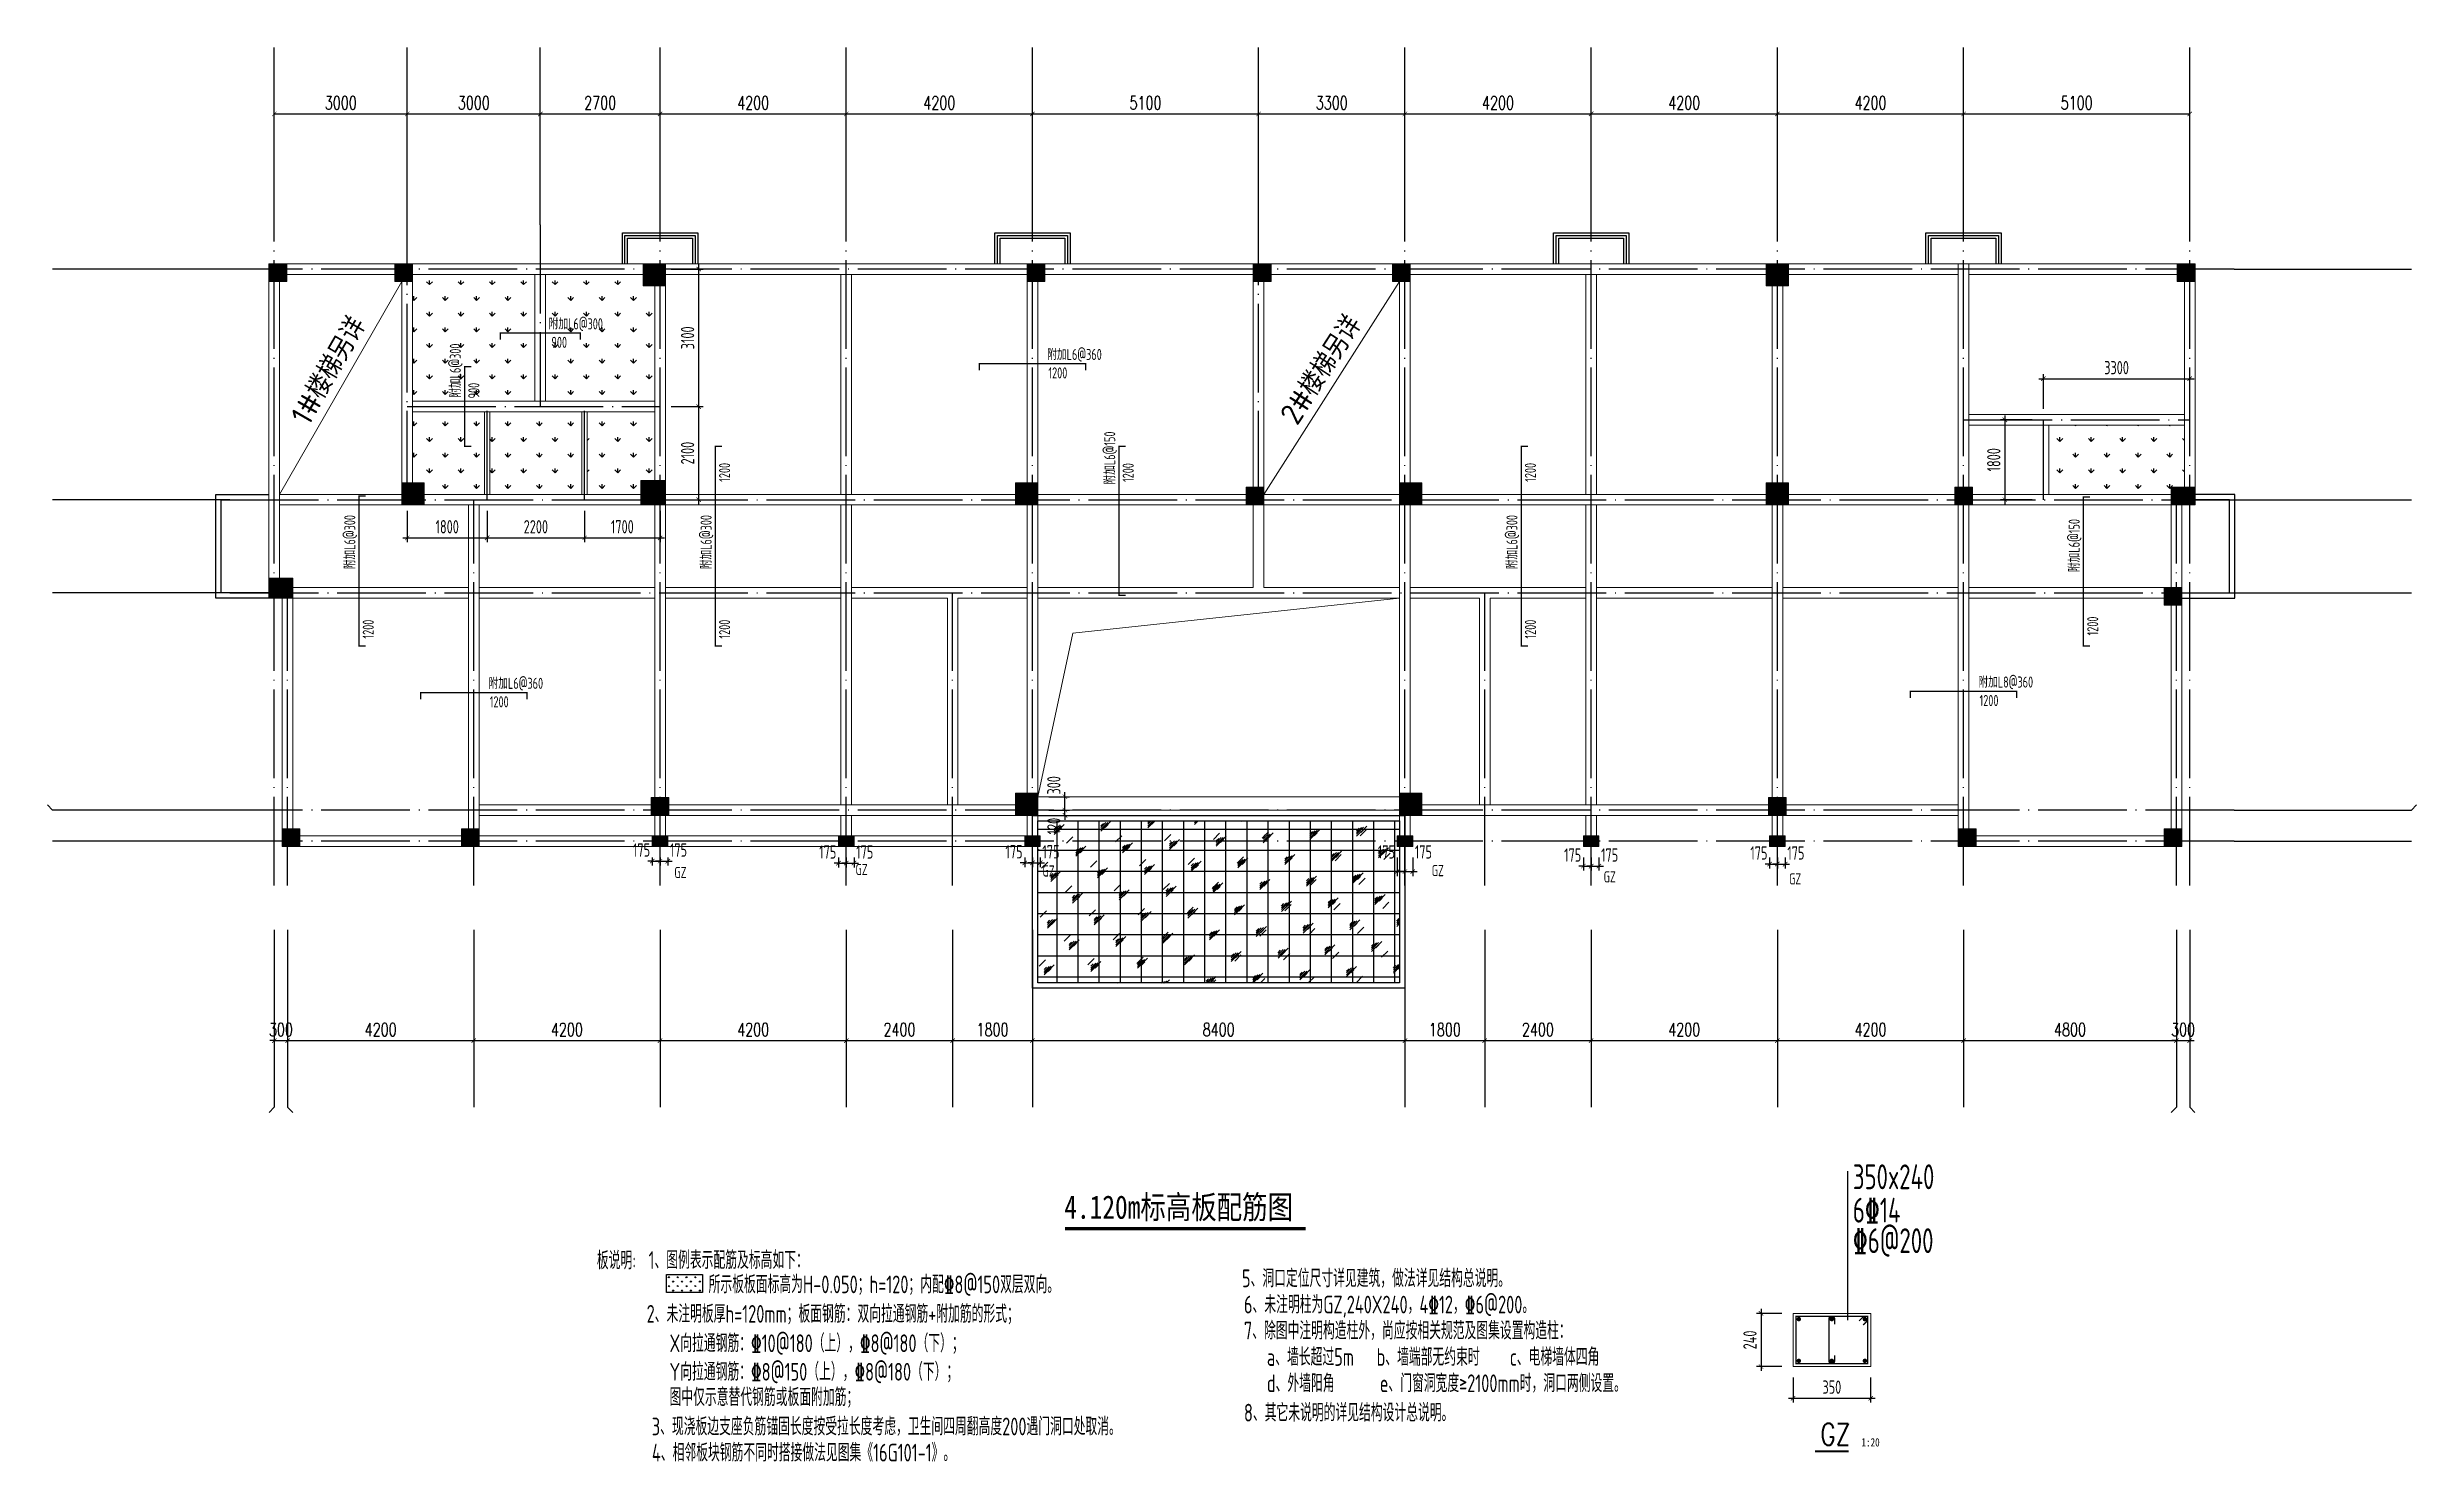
# Model space of a CAD drawing. Extents: x -638872 to -278819, y -139534 to 213996.
# Drawn here: x -525938 to -472504, y -96293 to -64399 of the extents above; entities that cross this region are included whole.
import ezdxf
from ezdxf.enums import TextEntityAlignment as Align

# ---------------------------------------------------------------- set-up
doc = ezdxf.new("R2010")
doc.units = 0
doc.header["$LTSCALE"] = 1000
doc.header["$MEASUREMENT"] = 0
doc.linetypes.add('DOTE', pattern=[2.42, 2, -0.2, 0.02, -0.2])
doc.linetypes.add('线型3', pattern=[500, 300, -200])
doc.layers.get('0').update_dxf_attribs({"linetype": 'CONTINUOUS'})
doc.layers.get('Defpoints').update_dxf_attribs({"linetype": 'CONTINUOUS'})
for name, color, linetype in [('0 - 填充', 250, 'CONTINUOUS'), ('AXIS', 171, 'CONTINUOUS'), ('DIM_SYMB', 3, 'CONTINUOUS'), ('DOTE', 14, 'DOTE'), ('PUB_TEXT', 7, 'CONTINUOUS'), ('PUB_TITLE', 171, 'CONTINUOUS'), ('ROOF', 150, 'CONTINUOUS'), ('S_WALL', 9, 'CONTINUOUS'), ('TEXT', 7, 'CONTINUOUS'), ('TK', 4, 'CONTINUOUS'), ('室外线条', 151, 'CONTINUOUS'), ('栏杆', 144, 'CONTINUOUS'), ('轴线__尺寸数字', 4, 'CONTINUOUS')]:
    doc.layers.add(name, color=color, linetype=linetype)
for name, color, linetype, lineweight in [('COLU', 7, 'CONTINUOUS', 0), ('COLU_HATCH', 251, 'CONTINUOUS', 0), ('DIM', 3, 'CONTINUOUS', 0), ('FLOOR_UP_REIN', 13, 'CONTINUOUS', 0), ('FLOOR_UP_TEXT', 7, 'CONTINUOUS', 0), ('REIND', 1, 'CONTINUOUS', 0), ('REINL', 1, 'CONTINUOUS', 0), ('梁', 4, 'CONTINUOUS', 18), ('梁原位标注', 7, 'CONTINUOUS', 25), ('梁虚线', 134, '线型3', 18), ('洞口边线', 9, 'CONTINUOUS', 18), ('零厚板', 7, 'CONTINUOUS', 18)]:
    doc.layers.add(name, color=color, linetype=linetype, lineweight=lineweight)
doc.styles.add('-宋体', font='', dxfattribs={"width": 0.8})
doc.styles.add('_HZTXT', font='txt.shx', dxfattribs={"width": 0.6, "bigfont": 'HZTXT.shx'})
doc.styles.add('_TCH_DIM_T3', font='SIMPLEX', dxfattribs={"width": 0.705882, "bigfont": 'GBCBIG'})
doc.styles.add('FromPkpm', font='Pkpmeng', dxfattribs={"width": 0.7, "bigfont": 'hztxt'})
doc.styles.add('HT', font='simhei.ttf', dxfattribs={"width": 0.8})
doc.styles.add('ROMANS', font='romans', dxfattribs={"width": 0.65, "height": 231.275})
doc.styles.add('TSSD_Dimension', font='tssdeng.shx', dxfattribs={"width": 0.7, "bigfont": 'hztxt.shx'})
doc.styles.add('TSSD_Norm', font='tssdeng.shx', dxfattribs={"bigfont": 'hztxt.shx'})
doc.styles.add('TSSD_REIN', font='tssdeng.shx', dxfattribs={"width": 0.7, "bigfont": 'tssdchn.shx'})
doc.styles.add('YAYA', font='', dxfattribs={"width": 0.8, "height": 1})
doc.styles.add('图签宋体', font='', dxfattribs={"height": 300})
doc.styles.add('图签黑体', font='simhei.ttf', dxfattribs={"height": 550})
doc.styles.get('-宋体').set_extended_font_data('SimSun')
doc.styles.get('YAYA').set_extended_font_data('SimSun')
doc.styles.get('图签宋体').set_extended_font_data('NSimSun')
doc.dimstyles.new('_TCH_ARCH&&100', dxfattribs={"dimtxt": 297.5, "dimasz": 100, "dimexe": 250, "dimexo": 300, "dimgap": 100, "dimtad": 1, "dimdec": 0, "dimzin": 0, "dimdsep": 46, "dimtxsty": '_TCH_DIM_T3', "dimblk": 'ARCHTICK', "dimcen": 0.09, "dimclrt": 7, "dimazin": 2, "dimtfac": 1, "dimtdec": 0, "dimtix": 1, "dimtmove": 2, "dimatfit": 3, "dimfxl": 0, "dimtolj": 1, "dimtzin": 0, "dimarcsym": 0})
doc.dimstyles.new('TSSD_100_100', dxfattribs={"dimtxt": 300, "dimasz": 100, "dimexe": 100, "dimexo": 250, "dimgap": 100, "dimtad": 1, "dimdec": 0, "dimzin": 0, "dimdsep": 46, "dimtxsty": 'TSSD_Dimension', "dimblk": 'ARCHTICK', "dimblk1": 'ARCHTICK', "dimblk2": 'ARCHTICK', "dimcen": 0, "dimdle": 100, "dimclrt": 7, "dimadec": 0, "dimazin": 0, "dimtfac": 1, "dimtdec": 0, "dimtix": 1, "dimtmove": 2, "dimatfit": 3, "dimfxl": 0, "dimtolj": 1, "dimtzin": 0, "dimarcsym": 0})
pattern_1 = [(90, (-1429132.2, -116065.73), (-353.55339, 353.55339), [93.75, -613.35678]), (45, (-1429132.2, -116065.73), (-353.5534, 353.5534), [93.75, -406.25]), (135, (-1429132.2, -116065.73), (-353.5534, -353.5534), [93.75, -406.25])]

msp = doc.modelspace()

# ---------------------------------------------------------------- texts
at = {"layer": 'DIM_SYMB', "color": 7, "style": 'HT', "width": 0.8}
msp.add_text('4.120m标高板配筋图', height=525.7384, dxfattribs=at).set_placement((-503004.06, -90815.64))
at = {"layer": 'FLOOR_UP_TEXT', "style": 'TSSD_REIN', "width": 0.7}
for s, p in [('附加L6@300', (-514631.8, -70758.64)), ('900', (-514569.93, -71175.31)), ('附加L6@360', (-503387.57, -71448.68)), ('1200', (-503361.38, -71865.35)), ('附加L8@360', (-482387.57, -78836.78)), ('附加L6@360', (-515987.57, -78865.59)), ('1200', (-515961.38, -79282.25)), ('1200', (-482361.38, -79253.45))]:
    msp.add_text(s, height=250, dxfattribs=at).set_placement(p)
for s, p in [('附加L6@300', (-516612.58, -72300.93)), ('900', (-516195.91, -72315)), ('附加L6@150', (-501853.98, -74258.11)), ('1200', (-510539.96, -74196.29)), ('1200', (-501437.32, -74200.64)), ('1200', (-492364.91, -74196.29)), ('附加L6@300', (-518992.9, -76167.9)), ('附加L6@300', (-510956.62, -76167.9)), ('附加L6@300', (-492781.58, -76167.9)), ('附加L6@150', (-480100.6, -76231.68)), ('1200', (-518576.24, -77731.27)), ('1200', (-510539.96, -77731.27)), ('1200', (-492364.91, -77731.27)), ('1200', (-479683.94, -77661.18))]:
    msp.add_text(s, height=250, rotation=90, dxfattribs=at).set_placement(p)
at = {"layer": 'PUB_TEXT', "width": 0.8}
for s, height, style, p in [('GZ', 484.764, '_HZTXT', (-485952.76, -95918.96)), ('1:20', 188.819, 'YAYA', (-485024.27, -95951.74))]:
    msp.add_text(s, height=height, dxfattribs=dict(at, style=style)).set_placement(p)
at = {"layer": 'TEXT', "style": 'TSSD_Norm'}
for s, rotation, p in [('1#楼梯另详', 60, (-520044.26, -72959.99)), ('2#楼梯另详', 57, (-497751.32, -72950.51))]:
    msp.add_text(s, height=500, rotation=rotation, dxfattribs=at).set_placement(p)
at = {"layer": 'TEXT', "style": 'TSSD_REIN', "width": 0.7}
for s, p in [('350x240', (-485218.44, -90317.37)), ('6\x8414', (-485218.44, -91069.98)), ('\x846@200', (-485218.44, -91757.98))]:
    msp.add_text(s, height=560, dxfattribs=at).set_placement(p, align=Align.BOTTOM_LEFT)
at = {"layer": '梁原位标注', "lineweight": 25, "style": 'FromPkpm', "width": 0.7}
for p in [(-507573.64, -82814.35), (-511660.98, -82880.87), (-503356.48, -82848.3), (-494579.73, -82839.73), (-490701.5, -82980.45), (-486520.87, -83027)]:
    msp.add_text('GZ', height=250, dxfattribs=at).set_placement(p, align=Align.TOP_CENTER)
at = {"layer": '轴线__尺寸数字', "color": 2, "style": 'TSSD_REIN', "width": 0.7}
for s, p in [('板说明:', (-513545.91, -91955.38)), ('1、图例表示配筋及标高如下：', (-512378.71, -91947.41)), ('5、洞口定位尺寸详见建筑，做法详见结构总说明。', (-498996.38, -92359.97)), ('6、未注明柱为GZ,240X240，4\x8412，\x846@200。', (-498951.47, -92951.26)), ('7、除图中注明构造柱外，尚应按相关规范及图集设置构造柱：', (-498951.47, -93538.63)), ('a、墙长超过5m   b、墙端部无约束时    c、电梯墙体四角 ', (-498434.32, -94132.77)), ('d、外墙阳角      e、门窗洞宽度≥2100mm时，洞口两侧设置。', (-498434.32, -94726.01)), ('8、其它未说明的详见结构设计总说明。', (-498951.47, -95388.56)), ('3、现浇板边支座负筋锚固长度按受拉长度考虑，卫生间四周翻高度200遇门洞口处取消。', (-512306.02, -95700.23)), ('4、相邻板块钢筋不同时搭接做法见图集《16G101-1》。', (-512303.88, -96289.78))]:
    msp.add_text(s, height=400, dxfattribs=at).set_placement(p)
at = {"layer": '轴线__尺寸数字', "color": 3, "style": 'TSSD_REIN', "width": 0.7}
for s, p in [('所示板板面标高为H-0.050；h=120；内配\x848@150双层双向。', (-511024.84, -92496.15)), ('X向拉通钢筋：\x8410@180（上），\x848@180（下）；', (-511905.83, -93823.44)), ('Y向拉通钢筋：\x848@150（上），\x848@180（下）；', (-511905.83, -94466.77))]:
    msp.add_text(s, height=400, dxfattribs=at).set_placement(p)
at = {"layer": '轴线__尺寸数字', "color": 1, "style": 'TSSD_REIN', "width": 0.7}
for s, p in [('2、未注明板厚h=120mm；板面钢筋：双向拉通钢筋+附加筋的形式；', (-512422.99, -93161.05)), ('图中仅示意替代钢筋或板面附加筋；', (-511905.83, -95039.04))]:
    msp.add_text(s, height=400, dxfattribs=at).set_placement(p)

# ---------------------------------------------------------------- blocks, each defined once
blk = doc.blocks.new('_ArchTick')
at = {"color": 0, "linetype": 'ByBlock', "const_width": 0.15}
blk.add_lwpolyline([(-0.5, -0.5), (0.5, 0.5)], dxfattribs=at)
blk = doc.blocks.new('*D433')
at = {"layer": 'Defpoints', "color": 0}
for p in [(-486567, -92949), (-487289, -94149), (-486567, -94149)]:
    blk.add_point(p, dxfattribs=at)
at = {"layer": 'DIM', "color": 0, "lineweight": -2}
for p, q in [((-486817, -92949), (-487389, -92949)), ((-487289, -92849), (-487289, -94249)), ((-486817, -94149), (-487389, -94149))]:
    blk.add_line(p, q, dxfattribs=at)
at = {"layer": 'DIM', "color": 0, "lineweight": -2, "xscale": 100, "yscale": 100, "zscale": 100}
for p, rotation in [((-487289, -92949), 90), ((-487289, -94149), 270)]:
    blk.add_blockref('_ArchTick', p, dxfattribs=dict(at, rotation=rotation))
at = {"layer": 'DIM', "color": 7, "insert": (-487539, -93549), "char_height": 300, "attachment_point": 5, "rotation": 90, "style": 'TSSD_Dimension'}
blk.add_mtext('\\A1;240', dxfattribs=at)
blk = doc.blocks.new('*D434')
at = {"layer": 'Defpoints', "color": 0}
for p in [(-486567, -94149), (-484817, -94149), (-484817, -94863)]:
    blk.add_point(p, dxfattribs=at)
at = {"layer": 'DIM', "color": 0, "lineweight": -2}
for p, q in [((-486567, -94399), (-486567, -94963)), ((-484817, -94399), (-484817, -94963)), ((-486667, -94863), (-484717, -94863))]:
    blk.add_line(p, q, dxfattribs=at)
at = {"layer": 'DIM', "color": 0, "lineweight": -2, "xscale": 100, "yscale": 100, "zscale": 100, "rotation": 180}
blk.add_blockref('_ArchTick', (-486567, -94863), dxfattribs=at)
at = {"layer": 'DIM', "color": 0, "lineweight": -2, "xscale": 100, "yscale": 100, "zscale": 100}
blk.add_blockref('_ArchTick', (-484817, -94863), dxfattribs=at)
at = {"layer": 'DIM', "color": 7, "insert": (-485692, -94613), "char_height": 300, "attachment_point": 5, "style": 'TSSD_Dimension'}
blk.add_mtext('\\A1;350', dxfattribs=at)
blk = doc.blocks.new('*D435')
at = {"layer": 'Defpoints', "color": 0}
for p in [(-512296, -82419), (-512121, -82419), (-512121, -82751)]:
    blk.add_point(p, dxfattribs=at)
at = {"layer": 'DIM', "color": 0, "lineweight": -2}
for p, q in [((-512296, -82751), (-512396, -82751)), ((-512296, -82669), (-512296, -82851)), ((-512296, -82751), (-512121, -82751)), ((-512121, -82669), (-512121, -82851)), ((-512121, -82751), (-512021, -82751))]:
    blk.add_line(p, q, dxfattribs=at)
at = {"layer": 'DIM', "color": 0, "lineweight": -2, "xscale": 100, "yscale": 100, "zscale": 100}
blk.add_blockref('_ArchTick', (-512296, -82751), dxfattribs=at)
at = {"layer": 'DIM', "color": 0, "lineweight": -2, "xscale": 100, "yscale": 100, "zscale": 100, "rotation": 180}
blk.add_blockref('_ArchTick', (-512121, -82751), dxfattribs=at)
at = {"layer": 'DIM', "color": 7, "insert": (-512538, -82501), "char_height": 300, "attachment_point": 5, "style": 'TSSD_Dimension'}
blk.add_mtext('\\A1;175', dxfattribs=at)
blk = doc.blocks.new('*D436')
at = {"layer": 'Defpoints', "color": 0}
for p in [(-512121, -82419), (-511946, -82419), (-511946, -82751)]:
    blk.add_point(p, dxfattribs=at)
at = {"layer": 'DIM', "color": 0, "lineweight": -2}
for p, q in [((-512121, -82751), (-512221, -82751)), ((-512121, -82669), (-512121, -82851)), ((-512121, -82751), (-511946, -82751)), ((-511946, -82669), (-511946, -82851)), ((-511946, -82751), (-511846, -82751))]:
    blk.add_line(p, q, dxfattribs=at)
at = {"layer": 'DIM', "color": 0, "lineweight": -2, "xscale": 100, "yscale": 100, "zscale": 100}
blk.add_blockref('_ArchTick', (-512121, -82751), dxfattribs=at)
at = {"layer": 'DIM', "color": 0, "lineweight": -2, "xscale": 100, "yscale": 100, "zscale": 100, "rotation": 180}
blk.add_blockref('_ArchTick', (-511946, -82751), dxfattribs=at)
at = {"layer": 'DIM', "color": 7, "insert": (-511704, -82501), "char_height": 300, "attachment_point": 5, "style": 'TSSD_Dimension'}
blk.add_mtext('\\A1;175', dxfattribs=at)
blk = doc.blocks.new('*D437')
at = {"layer": 'Defpoints', "color": 0}
for p in [(-508096, -82419), (-507921, -82419), (-507921, -82795)]:
    blk.add_point(p, dxfattribs=at)
at = {"layer": 'DIM', "color": 0, "lineweight": -2}
for p, q in [((-508096, -82795), (-508196, -82795)), ((-508096, -82669), (-508096, -82895)), ((-508096, -82795), (-507921, -82795)), ((-507921, -82669), (-507921, -82895)), ((-507921, -82795), (-507821, -82795))]:
    blk.add_line(p, q, dxfattribs=at)
at = {"layer": 'DIM', "color": 0, "lineweight": -2, "xscale": 100, "yscale": 100, "zscale": 100}
blk.add_blockref('_ArchTick', (-508096, -82795), dxfattribs=at)
at = {"layer": 'DIM', "color": 0, "lineweight": -2, "xscale": 100, "yscale": 100, "zscale": 100, "rotation": 180}
blk.add_blockref('_ArchTick', (-507921, -82795), dxfattribs=at)
at = {"layer": 'DIM', "color": 7, "insert": (-508338, -82545), "char_height": 300, "attachment_point": 5, "style": 'TSSD_Dimension'}
blk.add_mtext('\\A1;175', dxfattribs=at)
blk = doc.blocks.new('*D438')
at = {"layer": 'Defpoints', "color": 0}
for p in [(-507921, -82419), (-507746, -82419), (-507746, -82795)]:
    blk.add_point(p, dxfattribs=at)
at = {"layer": 'DIM', "color": 0, "lineweight": -2}
for p, q in [((-507921, -82795), (-508021, -82795)), ((-507921, -82669), (-507921, -82895)), ((-507921, -82795), (-507746, -82795)), ((-507746, -82669), (-507746, -82895)), ((-507746, -82795), (-507646, -82795))]:
    blk.add_line(p, q, dxfattribs=at)
at = {"layer": 'DIM', "color": 0, "lineweight": -2, "xscale": 100, "yscale": 100, "zscale": 100}
blk.add_blockref('_ArchTick', (-507921, -82795), dxfattribs=at)
at = {"layer": 'DIM', "color": 0, "lineweight": -2, "xscale": 100, "yscale": 100, "zscale": 100, "rotation": 180}
blk.add_blockref('_ArchTick', (-507746, -82795), dxfattribs=at)
at = {"layer": 'DIM', "color": 7, "insert": (-507504, -82545), "char_height": 300, "attachment_point": 5, "style": 'TSSD_Dimension'}
blk.add_mtext('\\A1;175', dxfattribs=at)
blk = doc.blocks.new('*D439')
at = {"layer": 'Defpoints', "color": 0}
for p in [(-503896, -82419), (-503721, -82419), (-503721, -82790)]:
    blk.add_point(p, dxfattribs=at)
at = {"layer": 'DIM', "color": 0, "lineweight": -2}
for p, q in [((-503896, -82790), (-503996, -82790)), ((-503896, -82669), (-503896, -82890)), ((-503896, -82790), (-503721, -82790)), ((-503721, -82669), (-503721, -82890)), ((-503721, -82790), (-503621, -82790))]:
    blk.add_line(p, q, dxfattribs=at)
at = {"layer": 'DIM', "color": 0, "lineweight": -2, "xscale": 100, "yscale": 100, "zscale": 100}
blk.add_blockref('_ArchTick', (-503896, -82790), dxfattribs=at)
at = {"layer": 'DIM', "color": 0, "lineweight": -2, "xscale": 100, "yscale": 100, "zscale": 100, "rotation": 180}
blk.add_blockref('_ArchTick', (-503721, -82790), dxfattribs=at)
at = {"layer": 'DIM', "color": 7, "insert": (-504138, -82540), "char_height": 300, "attachment_point": 5, "style": 'TSSD_Dimension'}
blk.add_mtext('\\A1;175', dxfattribs=at)
blk = doc.blocks.new('*D440')
at = {"layer": 'Defpoints', "color": 0}
for p in [(-503721, -82419), (-503546, -82419), (-503546, -82790)]:
    blk.add_point(p, dxfattribs=at)
at = {"layer": 'DIM', "color": 0, "lineweight": -2}
for p, q in [((-503721, -82790), (-503821, -82790)), ((-503721, -82669), (-503721, -82890)), ((-503721, -82790), (-503546, -82790)), ((-503546, -82669), (-503546, -82890)), ((-503546, -82790), (-503446, -82790))]:
    blk.add_line(p, q, dxfattribs=at)
at = {"layer": 'DIM', "color": 0, "lineweight": -2, "xscale": 100, "yscale": 100, "zscale": 100}
blk.add_blockref('_ArchTick', (-503721, -82790), dxfattribs=at)
at = {"layer": 'DIM', "color": 0, "lineweight": -2, "xscale": 100, "yscale": 100, "zscale": 100, "rotation": 180}
blk.add_blockref('_ArchTick', (-503546, -82790), dxfattribs=at)
at = {"layer": 'DIM', "color": 7, "insert": (-503304, -82540), "char_height": 300, "attachment_point": 5, "style": 'TSSD_Dimension'}
blk.add_mtext('\\A1;175', dxfattribs=at)
blk = doc.blocks.new('*D441')
at = {"layer": 'Defpoints', "color": 0}
for p in [(-495496, -82419), (-495321, -82419), (-495321, -82986)]:
    blk.add_point(p, dxfattribs=at)
at = {"layer": 'DIM', "color": 0, "lineweight": -2}
for p, q in [((-495496, -82669), (-495496, -83086)), ((-495321, -82669), (-495321, -83086)), ((-495496, -82986), (-495596, -82986)), ((-495496, -82986), (-495321, -82986)), ((-495321, -82986), (-495221, -82986))]:
    blk.add_line(p, q, dxfattribs=at)
at = {"layer": 'DIM', "color": 0, "lineweight": -2, "xscale": 100, "yscale": 100, "zscale": 100}
blk.add_blockref('_ArchTick', (-495496, -82986), dxfattribs=at)
at = {"layer": 'DIM', "color": 0, "lineweight": -2, "xscale": 100, "yscale": 100, "zscale": 100, "rotation": 180}
blk.add_blockref('_ArchTick', (-495321, -82986), dxfattribs=at)
at = {"layer": 'DIM', "color": 7, "insert": (-495738, -82543), "char_height": 300, "attachment_point": 5, "style": 'TSSD_Dimension'}
blk.add_mtext('\\A1;175', dxfattribs=at)
blk = doc.blocks.new('*D442')
at = {"layer": 'Defpoints', "color": 0}
for p in [(-495321, -82419), (-495146, -82419), (-495146, -82986)]:
    blk.add_point(p, dxfattribs=at)
at = {"layer": 'DIM', "color": 0, "lineweight": -2}
for p, q in [((-495321, -82669), (-495321, -83086)), ((-495146, -82669), (-495146, -83086)), ((-495321, -82986), (-495421, -82986)), ((-495321, -82986), (-495146, -82986)), ((-495146, -82986), (-495046, -82986))]:
    blk.add_line(p, q, dxfattribs=at)
at = {"layer": 'DIM', "color": 0, "lineweight": -2, "xscale": 100, "yscale": 100, "zscale": 100}
blk.add_blockref('_ArchTick', (-495321, -82986), dxfattribs=at)
at = {"layer": 'DIM', "color": 0, "lineweight": -2, "xscale": 100, "yscale": 100, "zscale": 100, "rotation": 180}
blk.add_blockref('_ArchTick', (-495146, -82986), dxfattribs=at)
at = {"layer": 'DIM', "color": 7, "insert": (-494904, -82543), "char_height": 300, "attachment_point": 5, "style": 'TSSD_Dimension'}
blk.add_mtext('\\A1;175', dxfattribs=at)
blk = doc.blocks.new('*D443')
at = {"layer": 'Defpoints', "color": 0}
for p in [(-491296, -82419), (-491121, -82419), (-491121, -82863)]:
    blk.add_point(p, dxfattribs=at)
at = {"layer": 'DIM', "color": 0, "lineweight": -2}
for p, q in [((-491296, -82669), (-491296, -82963)), ((-491121, -82669), (-491121, -82963)), ((-491296, -82863), (-491396, -82863)), ((-491296, -82863), (-491121, -82863)), ((-491121, -82863), (-491021, -82863))]:
    blk.add_line(p, q, dxfattribs=at)
at = {"layer": 'DIM', "color": 0, "lineweight": -2, "xscale": 100, "yscale": 100, "zscale": 100}
blk.add_blockref('_ArchTick', (-491296, -82863), dxfattribs=at)
at = {"layer": 'DIM', "color": 0, "lineweight": -2, "xscale": 100, "yscale": 100, "zscale": 100, "rotation": 180}
blk.add_blockref('_ArchTick', (-491121, -82863), dxfattribs=at)
at = {"layer": 'DIM', "color": 7, "insert": (-491538, -82613), "char_height": 300, "attachment_point": 5, "style": 'TSSD_Dimension'}
blk.add_mtext('\\A1;175', dxfattribs=at)
blk = doc.blocks.new('*D444')
at = {"layer": 'Defpoints', "color": 0}
for p in [(-491121, -82419), (-490946, -82419), (-490946, -82863)]:
    blk.add_point(p, dxfattribs=at)
at = {"layer": 'DIM', "color": 0, "lineweight": -2}
for p, q in [((-491121, -82669), (-491121, -82963)), ((-490946, -82669), (-490946, -82963)), ((-491121, -82863), (-491221, -82863)), ((-491121, -82863), (-490946, -82863)), ((-490946, -82863), (-490846, -82863))]:
    blk.add_line(p, q, dxfattribs=at)
at = {"layer": 'DIM', "color": 0, "lineweight": -2, "xscale": 100, "yscale": 100, "zscale": 100}
blk.add_blockref('_ArchTick', (-491121, -82863), dxfattribs=at)
at = {"layer": 'DIM', "color": 0, "lineweight": -2, "xscale": 100, "yscale": 100, "zscale": 100, "rotation": 180}
blk.add_blockref('_ArchTick', (-490946, -82863), dxfattribs=at)
at = {"layer": 'DIM', "color": 7, "insert": (-490704, -82613), "char_height": 300, "attachment_point": 5, "style": 'TSSD_Dimension'}
blk.add_mtext('\\A1;175', dxfattribs=at)
blk = doc.blocks.new('*D445')
at = {"layer": 'Defpoints', "color": 0}
for p in [(-487096, -82419), (-486921, -82419), (-486921, -82817)]:
    blk.add_point(p, dxfattribs=at)
at = {"layer": 'DIM', "color": 0, "lineweight": -2}
for p, q in [((-487096, -82817), (-487196, -82817)), ((-487096, -82669), (-487096, -82917)), ((-487096, -82817), (-486921, -82817)), ((-486921, -82669), (-486921, -82917)), ((-486921, -82817), (-486821, -82817))]:
    blk.add_line(p, q, dxfattribs=at)
at = {"layer": 'DIM', "color": 0, "lineweight": -2, "xscale": 100, "yscale": 100, "zscale": 100}
blk.add_blockref('_ArchTick', (-487096, -82817), dxfattribs=at)
at = {"layer": 'DIM', "color": 0, "lineweight": -2, "xscale": 100, "yscale": 100, "zscale": 100, "rotation": 180}
blk.add_blockref('_ArchTick', (-486921, -82817), dxfattribs=at)
at = {"layer": 'DIM', "color": 7, "insert": (-487338, -82567), "char_height": 300, "attachment_point": 5, "style": 'TSSD_Dimension'}
blk.add_mtext('\\A1;175', dxfattribs=at)
blk = doc.blocks.new('*D446')
at = {"layer": 'Defpoints', "color": 0}
for p in [(-486921, -82419), (-486746, -82419), (-486746, -82817)]:
    blk.add_point(p, dxfattribs=at)
at = {"layer": 'DIM', "color": 0, "lineweight": -2}
for p, q in [((-486921, -82817), (-487021, -82817)), ((-486921, -82669), (-486921, -82917)), ((-486921, -82817), (-486746, -82817)), ((-486746, -82669), (-486746, -82917)), ((-486746, -82817), (-486646, -82817))]:
    blk.add_line(p, q, dxfattribs=at)
at = {"layer": 'DIM', "color": 0, "lineweight": -2, "xscale": 100, "yscale": 100, "zscale": 100}
blk.add_blockref('_ArchTick', (-486921, -82817), dxfattribs=at)
at = {"layer": 'DIM', "color": 0, "lineweight": -2, "xscale": 100, "yscale": 100, "zscale": 100, "rotation": 180}
blk.add_blockref('_ArchTick', (-486746, -82817), dxfattribs=at)
at = {"layer": 'DIM', "color": 7, "insert": (-486504, -82567), "char_height": 300, "attachment_point": 5, "style": 'TSSD_Dimension'}
blk.add_mtext('\\A1;175', dxfattribs=at)
blk = doc.blocks.new('*D447')
at = {"layer": 'Defpoints', "color": 0}
for p in [(-517821, -74599), (-516021, -74599), (-516021, -75460)]:
    blk.add_point(p, dxfattribs=at)
at = {"layer": 'DIM', "color": 0, "lineweight": -2}
for p, q in [((-517821, -74849), (-517821, -75560)), ((-516021, -74849), (-516021, -75560)), ((-517921, -75460), (-515921, -75460))]:
    blk.add_line(p, q, dxfattribs=at)
at = {"layer": 'DIM', "color": 0, "lineweight": -2, "xscale": 100, "yscale": 100, "zscale": 100, "rotation": 180}
blk.add_blockref('_ArchTick', (-517821, -75460), dxfattribs=at)
at = {"layer": 'DIM', "color": 0, "lineweight": -2, "xscale": 100, "yscale": 100, "zscale": 100}
blk.add_blockref('_ArchTick', (-516021, -75460), dxfattribs=at)
at = {"layer": 'DIM', "color": 7, "insert": (-516921, -75210), "char_height": 300, "attachment_point": 5, "style": 'TSSD_Dimension'}
blk.add_mtext('\\A1;1800', dxfattribs=at)
blk = doc.blocks.new('*D448')
at = {"layer": 'Defpoints', "color": 0}
for p in [(-516021, -74599), (-513821, -74599), (-513821, -75460)]:
    blk.add_point(p, dxfattribs=at)
at = {"layer": 'DIM', "color": 0, "lineweight": -2}
for p, q in [((-516021, -74849), (-516021, -75560)), ((-513821, -74849), (-513821, -75560)), ((-516121, -75460), (-513721, -75460))]:
    blk.add_line(p, q, dxfattribs=at)
at = {"layer": 'DIM', "color": 0, "lineweight": -2, "xscale": 100, "yscale": 100, "zscale": 100, "rotation": 180}
blk.add_blockref('_ArchTick', (-516021, -75460), dxfattribs=at)
at = {"layer": 'DIM', "color": 0, "lineweight": -2, "xscale": 100, "yscale": 100, "zscale": 100}
blk.add_blockref('_ArchTick', (-513821, -75460), dxfattribs=at)
at = {"layer": 'DIM', "color": 7, "insert": (-514921, -75210), "char_height": 300, "attachment_point": 5, "style": 'TSSD_Dimension'}
blk.add_mtext('\\A1;2200', dxfattribs=at)
blk = doc.blocks.new('*D449')
at = {"layer": 'Defpoints', "color": 0}
for p in [(-513821, -74599), (-512121, -74599), (-512121, -75460)]:
    blk.add_point(p, dxfattribs=at)
at = {"layer": 'DIM', "color": 0, "lineweight": -2}
for p, q in [((-513821, -74849), (-513821, -75560)), ((-512121, -74849), (-512121, -75560)), ((-513921, -75460), (-512021, -75460))]:
    blk.add_line(p, q, dxfattribs=at)
at = {"layer": 'DIM', "color": 0, "lineweight": -2, "xscale": 100, "yscale": 100, "zscale": 100, "rotation": 180}
blk.add_blockref('_ArchTick', (-513821, -75460), dxfattribs=at)
at = {"layer": 'DIM', "color": 0, "lineweight": -2, "xscale": 100, "yscale": 100, "zscale": 100}
blk.add_blockref('_ArchTick', (-512121, -75460), dxfattribs=at)
at = {"layer": 'DIM', "color": 7, "insert": (-512971, -75210), "char_height": 300, "attachment_point": 5, "style": 'TSSD_Dimension'}
blk.add_mtext('\\A1;1700', dxfattribs=at)
blk = doc.blocks.new('*D450')
at = {"layer": 'Defpoints', "color": 0}
for p in [(-512121, -72499), (-511249, -72499), (-512121, -74599)]:
    blk.add_point(p, dxfattribs=at)
at = {"layer": 'DIM', "color": 0, "lineweight": -2}
for p, q in [((-511871, -72499), (-511149, -72499)), ((-511249, -74699), (-511249, -72399)), ((-511871, -74599), (-511149, -74599))]:
    blk.add_line(p, q, dxfattribs=at)
at = {"layer": 'DIM', "color": 0, "lineweight": -2, "xscale": 100, "yscale": 100, "zscale": 100}
for p, rotation in [((-511249, -72499), 90), ((-511249, -74599), 270)]:
    blk.add_blockref('_ArchTick', p, dxfattribs=dict(at, rotation=rotation))
at = {"layer": 'DIM', "color": 7, "insert": (-511499, -73549), "char_height": 300, "attachment_point": 5, "rotation": 90, "style": 'TSSD_Dimension'}
blk.add_mtext('\\A1;2100', dxfattribs=at)
blk = doc.blocks.new('*D451')
at = {"layer": 'Defpoints', "color": 0}
for p in [(-512121, -69399), (-511249, -69399), (-512121, -72499)]:
    blk.add_point(p, dxfattribs=at)
at = {"layer": 'DIM', "color": 0, "lineweight": -2}
for p, q in [((-511871, -69399), (-511149, -69399)), ((-511249, -72599), (-511249, -69299)), ((-511871, -72499), (-511149, -72499))]:
    blk.add_line(p, q, dxfattribs=at)
at = {"layer": 'DIM', "color": 0, "lineweight": -2, "xscale": 100, "yscale": 100, "zscale": 100}
for p, rotation in [((-511249, -69399), 90), ((-511249, -72499), 270)]:
    blk.add_blockref('_ArchTick', p, dxfattribs=dict(at, rotation=rotation))
at = {"layer": 'DIM', "color": 7, "insert": (-511499, -70949), "char_height": 300, "attachment_point": 5, "rotation": 90, "style": 'TSSD_Dimension'}
blk.add_mtext('\\A1;3100', dxfattribs=at)
blk = doc.blocks.new('*D452')
at = {"layer": 'Defpoints', "color": 0}
for p in [(-480921, -72799), (-481791, -74599), (-480921, -74599)]:
    blk.add_point(p, dxfattribs=at)
at = {"layer": 'DIM', "color": 0, "lineweight": -2}
for p, q in [((-481171, -72799), (-481891, -72799)), ((-481791, -72699), (-481791, -74699)), ((-481171, -74599), (-481891, -74599))]:
    blk.add_line(p, q, dxfattribs=at)
at = {"layer": 'DIM', "color": 0, "lineweight": -2, "xscale": 100, "yscale": 100, "zscale": 100}
for p, rotation in [((-481791, -72799), 90), ((-481791, -74599), 270)]:
    blk.add_blockref('_ArchTick', p, dxfattribs=dict(at, rotation=rotation))
at = {"layer": 'DIM', "color": 7, "insert": (-482041, -73699), "char_height": 300, "attachment_point": 5, "rotation": 90, "style": 'TSSD_Dimension'}
blk.add_mtext('\\A1;1800', dxfattribs=at)
blk = doc.blocks.new('*D453')
at = {"layer": 'Defpoints', "color": 0}
for p in [(-477621, -71871), (-480921, -72799), (-477621, -72799)]:
    blk.add_point(p, dxfattribs=at)
at = {"layer": 'DIM', "color": 0, "lineweight": -2}
for p, q in [((-481021, -71871), (-477521, -71871)), ((-480921, -72549), (-480921, -71771)), ((-477621, -72549), (-477621, -71771))]:
    blk.add_line(p, q, dxfattribs=at)
at = {"layer": 'DIM', "color": 0, "lineweight": -2, "xscale": 100, "yscale": 100, "zscale": 100, "rotation": 180}
blk.add_blockref('_ArchTick', (-480921, -71871), dxfattribs=at)
at = {"layer": 'DIM', "color": 0, "lineweight": -2, "xscale": 100, "yscale": 100, "zscale": 100}
blk.add_blockref('_ArchTick', (-477621, -71871), dxfattribs=at)
at = {"layer": 'DIM', "color": 7, "insert": (-479271, -71621), "char_height": 300, "attachment_point": 5, "style": 'TSSD_Dimension'}
blk.add_mtext('\\A1;3300', dxfattribs=at)
blk = doc.blocks.new('*D608')
at = {"layer": 'Defpoints', "color": 0}
for p in [(-503601, -81599), (-503601, -81719), (-502989, -81599)]:
    blk.add_point(p, dxfattribs=at)
at = {"layer": 'DIM', "color": 0, "lineweight": -2}
for p, q in [((-503351, -81599), (-502889, -81599)), ((-503351, -81719), (-502889, -81719)), ((-502989, -81599), (-502989, -81499)), ((-502989, -81719), (-502989, -81599)), ((-502989, -81719), (-502989, -81819))]:
    blk.add_line(p, q, dxfattribs=at)
at = {"layer": 'DIM', "color": 0, "lineweight": -2, "xscale": 100, "yscale": 100, "zscale": 100}
for p, rotation in [((-502989, -81599), 270), ((-502989, -81719), 90)]:
    blk.add_blockref('_ArchTick', p, dxfattribs=dict(at, rotation=rotation))
at = {"layer": 'DIM', "color": 7, "insert": (-503239, -81961), "char_height": 300, "attachment_point": 5, "rotation": 90, "style": 'TSSD_Dimension'}
blk.add_mtext('\\A1;120', dxfattribs=at)
blk = doc.blocks.new('*D609')
at = {"layer": 'Defpoints', "color": 0}
for p in [(-503601, -81299), (-503601, -81599), (-502989, -81299)]:
    blk.add_point(p, dxfattribs=at)
at = {"layer": 'DIM', "color": 0, "lineweight": -2}
for p, q in [((-502989, -81699), (-502989, -81199)), ((-503351, -81299), (-502889, -81299)), ((-503351, -81599), (-502889, -81599))]:
    blk.add_line(p, q, dxfattribs=at)
at = {"layer": 'DIM', "color": 0, "lineweight": -2, "xscale": 100, "yscale": 100, "zscale": 100}
for p, rotation in [((-502989, -81299), 90), ((-502989, -81599), 270)]:
    blk.add_blockref('_ArchTick', p, dxfattribs=dict(at, rotation=rotation))
at = {"layer": 'DIM', "color": 7, "insert": (-503239, -81041), "char_height": 300, "attachment_point": 5, "rotation": 90, "style": 'TSSD_Dimension'}
blk.add_mtext('\\A1;300', dxfattribs=at)
blk = doc.blocks.new('*D776')
at = {"layer": 'AXIS', "color": 0, "lineweight": -2}
for p, q in [((-520821, -84599), (-520821, -87049)), ((-520521, -84599), (-520521, -87049)), ((-520821, -86799), (-520921, -86799)), ((-520821, -86799), (-520521, -86799)), ((-520521, -86799), (-520421, -86799))]:
    blk.add_line(p, q, dxfattribs=at)
at = {"layer": 'Defpoints', "color": 0}
for p in [(-520821, -84299), (-520521, -84299), (-520521, -86799)]:
    blk.add_point(p, dxfattribs=at)
at = {"layer": 'AXIS', "color": 0, "lineweight": -2, "xscale": 100, "yscale": 100, "zscale": 100}
blk.add_blockref('_ArchTick', (-520821, -86799), dxfattribs=at)
at = {"layer": 'AXIS', "color": 0, "lineweight": -2, "xscale": 100, "yscale": 100, "zscale": 100, "rotation": 180}
blk.add_blockref('_ArchTick', (-520521, -86799), dxfattribs=at)
at = {"layer": 'AXIS', "color": 7, "insert": (-520671, -86550), "char_height": 297.5, "attachment_point": 5, "style": '_TCH_DIM_T3'}
blk.add_mtext('\\A1;300', dxfattribs=at)
blk = doc.blocks.new('*D777')
at = {"layer": 'AXIS', "color": 0, "lineweight": -2}
for p, q in [((-520521, -84599), (-520521, -87049)), ((-516321, -84599), (-516321, -87049)), ((-520521, -86799), (-516321, -86799))]:
    blk.add_line(p, q, dxfattribs=at)
at = {"layer": 'Defpoints', "color": 0}
for p in [(-520521, -84299), (-516321, -84299), (-516321, -86799)]:
    blk.add_point(p, dxfattribs=at)
at = {"layer": 'AXIS', "color": 0, "lineweight": -2, "xscale": 100, "yscale": 100, "zscale": 100, "rotation": 180}
blk.add_blockref('_ArchTick', (-520521, -86799), dxfattribs=at)
at = {"layer": 'AXIS', "color": 0, "lineweight": -2, "xscale": 100, "yscale": 100, "zscale": 100}
blk.add_blockref('_ArchTick', (-516321, -86799), dxfattribs=at)
at = {"layer": 'AXIS', "color": 7, "insert": (-518421, -86550), "char_height": 297.5, "attachment_point": 5, "style": '_TCH_DIM_T3'}
blk.add_mtext('\\A1;4200', dxfattribs=at)
blk = doc.blocks.new('*D778')
at = {"layer": 'AXIS', "color": 0, "lineweight": -2}
for p, q in [((-516321, -84599), (-516321, -87049)), ((-512121, -84599), (-512121, -87049)), ((-516321, -86799), (-512121, -86799))]:
    blk.add_line(p, q, dxfattribs=at)
at = {"layer": 'Defpoints', "color": 0}
for p in [(-516321, -84299), (-512121, -84299), (-512121, -86799)]:
    blk.add_point(p, dxfattribs=at)
at = {"layer": 'AXIS', "color": 0, "lineweight": -2, "xscale": 100, "yscale": 100, "zscale": 100, "rotation": 180}
blk.add_blockref('_ArchTick', (-516321, -86799), dxfattribs=at)
at = {"layer": 'AXIS', "color": 0, "lineweight": -2, "xscale": 100, "yscale": 100, "zscale": 100}
blk.add_blockref('_ArchTick', (-512121, -86799), dxfattribs=at)
at = {"layer": 'AXIS', "color": 7, "insert": (-514221, -86550), "char_height": 297.5, "attachment_point": 5, "style": '_TCH_DIM_T3'}
blk.add_mtext('\\A1;4200', dxfattribs=at)
blk = doc.blocks.new('*D779')
at = {"layer": 'AXIS', "color": 0, "lineweight": -2}
for p, q in [((-512121, -84599), (-512121, -87049)), ((-507921, -84599), (-507921, -87049)), ((-512121, -86799), (-507921, -86799))]:
    blk.add_line(p, q, dxfattribs=at)
at = {"layer": 'Defpoints', "color": 0}
for p in [(-512121, -84299), (-507921, -84299), (-507921, -86799)]:
    blk.add_point(p, dxfattribs=at)
at = {"layer": 'AXIS', "color": 0, "lineweight": -2, "xscale": 100, "yscale": 100, "zscale": 100, "rotation": 180}
blk.add_blockref('_ArchTick', (-512121, -86799), dxfattribs=at)
at = {"layer": 'AXIS', "color": 0, "lineweight": -2, "xscale": 100, "yscale": 100, "zscale": 100}
blk.add_blockref('_ArchTick', (-507921, -86799), dxfattribs=at)
at = {"layer": 'AXIS', "color": 7, "insert": (-510021, -86550), "char_height": 297.5, "attachment_point": 5, "style": '_TCH_DIM_T3'}
blk.add_mtext('\\A1;4200', dxfattribs=at)
blk = doc.blocks.new('*D780')
at = {"layer": 'AXIS', "color": 0, "lineweight": -2}
for p, q in [((-507921, -84599), (-507921, -87049)), ((-505521, -84599), (-505521, -87049)), ((-507921, -86799), (-505521, -86799))]:
    blk.add_line(p, q, dxfattribs=at)
at = {"layer": 'Defpoints', "color": 0}
for p in [(-507921, -84299), (-505521, -84299), (-505521, -86799)]:
    blk.add_point(p, dxfattribs=at)
at = {"layer": 'AXIS', "color": 0, "lineweight": -2, "xscale": 100, "yscale": 100, "zscale": 100, "rotation": 180}
blk.add_blockref('_ArchTick', (-507921, -86799), dxfattribs=at)
at = {"layer": 'AXIS', "color": 0, "lineweight": -2, "xscale": 100, "yscale": 100, "zscale": 100}
blk.add_blockref('_ArchTick', (-505521, -86799), dxfattribs=at)
at = {"layer": 'AXIS', "color": 7, "insert": (-506721, -86550), "char_height": 297.5, "attachment_point": 5, "style": '_TCH_DIM_T3'}
blk.add_mtext('\\A1;2400', dxfattribs=at)
blk = doc.blocks.new('*D781')
at = {"layer": 'AXIS', "color": 0, "lineweight": -2}
for p, q in [((-505521, -84599), (-505521, -87049)), ((-503721, -84599), (-503721, -87049)), ((-505521, -86799), (-503721, -86799))]:
    blk.add_line(p, q, dxfattribs=at)
at = {"layer": 'Defpoints', "color": 0}
for p in [(-505521, -84299), (-503721, -84299), (-503721, -86799)]:
    blk.add_point(p, dxfattribs=at)
at = {"layer": 'AXIS', "color": 0, "lineweight": -2, "xscale": 100, "yscale": 100, "zscale": 100, "rotation": 180}
blk.add_blockref('_ArchTick', (-505521, -86799), dxfattribs=at)
at = {"layer": 'AXIS', "color": 0, "lineweight": -2, "xscale": 100, "yscale": 100, "zscale": 100}
blk.add_blockref('_ArchTick', (-503721, -86799), dxfattribs=at)
at = {"layer": 'AXIS', "color": 7, "insert": (-504621, -86550), "char_height": 297.5, "attachment_point": 5, "style": '_TCH_DIM_T3'}
blk.add_mtext('\\A1;1800', dxfattribs=at)
blk = doc.blocks.new('*D782')
at = {"layer": 'AXIS', "color": 0, "lineweight": -2}
for p, q in [((-503721, -84599), (-503721, -87049)), ((-495321, -84599), (-495321, -87049)), ((-503721, -86799), (-495321, -86799))]:
    blk.add_line(p, q, dxfattribs=at)
at = {"layer": 'Defpoints', "color": 0}
for p in [(-503721, -84299), (-495321, -84299), (-495321, -86799)]:
    blk.add_point(p, dxfattribs=at)
at = {"layer": 'AXIS', "color": 0, "lineweight": -2, "xscale": 100, "yscale": 100, "zscale": 100, "rotation": 180}
blk.add_blockref('_ArchTick', (-503721, -86799), dxfattribs=at)
at = {"layer": 'AXIS', "color": 0, "lineweight": -2, "xscale": 100, "yscale": 100, "zscale": 100}
blk.add_blockref('_ArchTick', (-495321, -86799), dxfattribs=at)
at = {"layer": 'AXIS', "color": 7, "insert": (-499521, -86550), "char_height": 297.5, "attachment_point": 5, "style": '_TCH_DIM_T3'}
blk.add_mtext('\\A1;8400', dxfattribs=at)
blk = doc.blocks.new('*D783')
at = {"layer": 'AXIS', "color": 0, "lineweight": -2}
for p, q in [((-495321, -84599), (-495321, -87049)), ((-493521, -84599), (-493521, -87049)), ((-495321, -86799), (-493521, -86799))]:
    blk.add_line(p, q, dxfattribs=at)
at = {"layer": 'Defpoints', "color": 0}
for p in [(-495321, -84299), (-493521, -84299), (-493521, -86799)]:
    blk.add_point(p, dxfattribs=at)
at = {"layer": 'AXIS', "color": 0, "lineweight": -2, "xscale": 100, "yscale": 100, "zscale": 100, "rotation": 180}
blk.add_blockref('_ArchTick', (-495321, -86799), dxfattribs=at)
at = {"layer": 'AXIS', "color": 0, "lineweight": -2, "xscale": 100, "yscale": 100, "zscale": 100}
blk.add_blockref('_ArchTick', (-493521, -86799), dxfattribs=at)
at = {"layer": 'AXIS', "color": 7, "insert": (-494421, -86550), "char_height": 297.5, "attachment_point": 5, "style": '_TCH_DIM_T3'}
blk.add_mtext('\\A1;1800', dxfattribs=at)
blk = doc.blocks.new('*D784')
at = {"layer": 'AXIS', "color": 0, "lineweight": -2}
for p, q in [((-493521, -84599), (-493521, -87049)), ((-491121, -84599), (-491121, -87049)), ((-493521, -86799), (-491121, -86799))]:
    blk.add_line(p, q, dxfattribs=at)
at = {"layer": 'Defpoints', "color": 0}
for p in [(-493521, -84299), (-491121, -84299), (-491121, -86799)]:
    blk.add_point(p, dxfattribs=at)
at = {"layer": 'AXIS', "color": 0, "lineweight": -2, "xscale": 100, "yscale": 100, "zscale": 100, "rotation": 180}
blk.add_blockref('_ArchTick', (-493521, -86799), dxfattribs=at)
at = {"layer": 'AXIS', "color": 0, "lineweight": -2, "xscale": 100, "yscale": 100, "zscale": 100}
blk.add_blockref('_ArchTick', (-491121, -86799), dxfattribs=at)
at = {"layer": 'AXIS', "color": 7, "insert": (-492321, -86550), "char_height": 297.5, "attachment_point": 5, "style": '_TCH_DIM_T3'}
blk.add_mtext('\\A1;2400', dxfattribs=at)
blk = doc.blocks.new('*D785')
at = {"layer": 'AXIS', "color": 0, "lineweight": -2}
for p, q in [((-491121, -84599), (-491121, -87049)), ((-486921, -84599), (-486921, -87049)), ((-491121, -86799), (-486921, -86799))]:
    blk.add_line(p, q, dxfattribs=at)
at = {"layer": 'Defpoints', "color": 0}
for p in [(-491121, -84299), (-486921, -84299), (-486921, -86799)]:
    blk.add_point(p, dxfattribs=at)
at = {"layer": 'AXIS', "color": 0, "lineweight": -2, "xscale": 100, "yscale": 100, "zscale": 100, "rotation": 180}
blk.add_blockref('_ArchTick', (-491121, -86799), dxfattribs=at)
at = {"layer": 'AXIS', "color": 0, "lineweight": -2, "xscale": 100, "yscale": 100, "zscale": 100}
blk.add_blockref('_ArchTick', (-486921, -86799), dxfattribs=at)
at = {"layer": 'AXIS', "color": 7, "insert": (-489021, -86550), "char_height": 297.5, "attachment_point": 5, "style": '_TCH_DIM_T3'}
blk.add_mtext('\\A1;4200', dxfattribs=at)
blk = doc.blocks.new('*D786')
at = {"layer": 'AXIS', "color": 0, "lineweight": -2}
for p, q in [((-486921, -84599), (-486921, -87049)), ((-482721, -84599), (-482721, -87049)), ((-486921, -86799), (-482721, -86799))]:
    blk.add_line(p, q, dxfattribs=at)
at = {"layer": 'Defpoints', "color": 0}
for p in [(-486921, -84299), (-482721, -84299), (-482721, -86799)]:
    blk.add_point(p, dxfattribs=at)
at = {"layer": 'AXIS', "color": 0, "lineweight": -2, "xscale": 100, "yscale": 100, "zscale": 100, "rotation": 180}
blk.add_blockref('_ArchTick', (-486921, -86799), dxfattribs=at)
at = {"layer": 'AXIS', "color": 0, "lineweight": -2, "xscale": 100, "yscale": 100, "zscale": 100}
blk.add_blockref('_ArchTick', (-482721, -86799), dxfattribs=at)
at = {"layer": 'AXIS', "color": 7, "insert": (-484821, -86550), "char_height": 297.5, "attachment_point": 5, "style": '_TCH_DIM_T3'}
blk.add_mtext('\\A1;4200', dxfattribs=at)
blk = doc.blocks.new('*D787')
at = {"layer": 'AXIS', "color": 0, "lineweight": -2}
for p, q in [((-482721, -84599), (-482721, -87049)), ((-477921, -84599), (-477921, -87049)), ((-482721, -86799), (-477921, -86799))]:
    blk.add_line(p, q, dxfattribs=at)
at = {"layer": 'Defpoints', "color": 0}
for p in [(-482721, -84299), (-477921, -84299), (-477921, -86799)]:
    blk.add_point(p, dxfattribs=at)
at = {"layer": 'AXIS', "color": 0, "lineweight": -2, "xscale": 100, "yscale": 100, "zscale": 100, "rotation": 180}
blk.add_blockref('_ArchTick', (-482721, -86799), dxfattribs=at)
at = {"layer": 'AXIS', "color": 0, "lineweight": -2, "xscale": 100, "yscale": 100, "zscale": 100}
blk.add_blockref('_ArchTick', (-477921, -86799), dxfattribs=at)
at = {"layer": 'AXIS', "color": 7, "insert": (-480321, -86550), "char_height": 297.5, "attachment_point": 5, "style": '_TCH_DIM_T3'}
blk.add_mtext('\\A1;4800', dxfattribs=at)
blk = doc.blocks.new('*D788')
at = {"layer": 'AXIS', "color": 0, "lineweight": -2}
for p, q in [((-477921, -84599), (-477921, -87049)), ((-477621, -84599), (-477621, -87049)), ((-477921, -86799), (-478021, -86799)), ((-477921, -86799), (-477621, -86799)), ((-477621, -86799), (-477521, -86799))]:
    blk.add_line(p, q, dxfattribs=at)
at = {"layer": 'Defpoints', "color": 0}
for p in [(-477921, -84299), (-477621, -84299), (-477621, -86799)]:
    blk.add_point(p, dxfattribs=at)
at = {"layer": 'AXIS', "color": 0, "lineweight": -2, "xscale": 100, "yscale": 100, "zscale": 100}
blk.add_blockref('_ArchTick', (-477921, -86799), dxfattribs=at)
at = {"layer": 'AXIS', "color": 0, "lineweight": -2, "xscale": 100, "yscale": 100, "zscale": 100, "rotation": 180}
blk.add_blockref('_ArchTick', (-477621, -86799), dxfattribs=at)
at = {"layer": 'AXIS', "color": 7, "insert": (-477771, -86550), "char_height": 297.5, "attachment_point": 5, "style": '_TCH_DIM_T3'}
blk.add_mtext('\\A1;300', dxfattribs=at)
blk = doc.blocks.new('*D789')
at = {"layer": 'AXIS', "color": 0, "lineweight": -2}
for p, q in [((-520821, -68099), (-520821, -65649)), ((-517821, -68099), (-517821, -65649)), ((-520821, -65899), (-517821, -65899))]:
    blk.add_line(p, q, dxfattribs=at)
at = {"layer": 'Defpoints', "color": 0}
for p in [(-517821, -65899), (-520821, -68399), (-517821, -68399)]:
    blk.add_point(p, dxfattribs=at)
at = {"layer": 'AXIS', "color": 0, "lineweight": -2, "xscale": 100, "yscale": 100, "zscale": 100, "rotation": 180}
blk.add_blockref('_ArchTick', (-520821, -65899), dxfattribs=at)
at = {"layer": 'AXIS', "color": 0, "lineweight": -2, "xscale": 100, "yscale": 100, "zscale": 100}
blk.add_blockref('_ArchTick', (-517821, -65899), dxfattribs=at)
at = {"layer": 'AXIS', "color": 7, "insert": (-519321, -65650), "char_height": 297.5, "attachment_point": 5, "style": '_TCH_DIM_T3'}
blk.add_mtext('\\A1;3000', dxfattribs=at)
blk = doc.blocks.new('*D790')
at = {"layer": 'AXIS', "color": 0, "lineweight": -2}
for p, q in [((-517821, -68099), (-517821, -65649)), ((-514821, -68099), (-514821, -65649)), ((-517821, -65899), (-514821, -65899))]:
    blk.add_line(p, q, dxfattribs=at)
at = {"layer": 'Defpoints', "color": 0}
for p in [(-514821, -65899), (-517821, -68399), (-514821, -68399)]:
    blk.add_point(p, dxfattribs=at)
at = {"layer": 'AXIS', "color": 0, "lineweight": -2, "xscale": 100, "yscale": 100, "zscale": 100, "rotation": 180}
blk.add_blockref('_ArchTick', (-517821, -65899), dxfattribs=at)
at = {"layer": 'AXIS', "color": 0, "lineweight": -2, "xscale": 100, "yscale": 100, "zscale": 100}
blk.add_blockref('_ArchTick', (-514821, -65899), dxfattribs=at)
at = {"layer": 'AXIS', "color": 7, "insert": (-516321, -65650), "char_height": 297.5, "attachment_point": 5, "style": '_TCH_DIM_T3'}
blk.add_mtext('\\A1;3000', dxfattribs=at)
blk = doc.blocks.new('*D791')
at = {"layer": 'AXIS', "color": 0, "lineweight": -2}
for p, q in [((-514821, -68099), (-514821, -65649)), ((-512121, -68099), (-512121, -65649)), ((-514821, -65899), (-512121, -65899))]:
    blk.add_line(p, q, dxfattribs=at)
at = {"layer": 'Defpoints', "color": 0}
for p in [(-512121, -65899), (-514821, -68399), (-512121, -68399)]:
    blk.add_point(p, dxfattribs=at)
at = {"layer": 'AXIS', "color": 0, "lineweight": -2, "xscale": 100, "yscale": 100, "zscale": 100, "rotation": 180}
blk.add_blockref('_ArchTick', (-514821, -65899), dxfattribs=at)
at = {"layer": 'AXIS', "color": 0, "lineweight": -2, "xscale": 100, "yscale": 100, "zscale": 100}
blk.add_blockref('_ArchTick', (-512121, -65899), dxfattribs=at)
at = {"layer": 'AXIS', "color": 7, "insert": (-513471, -65650), "char_height": 297.5, "attachment_point": 5, "style": '_TCH_DIM_T3'}
blk.add_mtext('\\A1;2700', dxfattribs=at)
blk = doc.blocks.new('*D792')
at = {"layer": 'AXIS', "color": 0, "lineweight": -2}
for p, q in [((-512121, -68099), (-512121, -65649)), ((-507921, -68099), (-507921, -65649)), ((-512121, -65899), (-507921, -65899))]:
    blk.add_line(p, q, dxfattribs=at)
at = {"layer": 'Defpoints', "color": 0}
for p in [(-507921, -65899), (-512121, -68399), (-507921, -68399)]:
    blk.add_point(p, dxfattribs=at)
at = {"layer": 'AXIS', "color": 0, "lineweight": -2, "xscale": 100, "yscale": 100, "zscale": 100, "rotation": 180}
blk.add_blockref('_ArchTick', (-512121, -65899), dxfattribs=at)
at = {"layer": 'AXIS', "color": 0, "lineweight": -2, "xscale": 100, "yscale": 100, "zscale": 100}
blk.add_blockref('_ArchTick', (-507921, -65899), dxfattribs=at)
at = {"layer": 'AXIS', "color": 7, "insert": (-510021, -65650), "char_height": 297.5, "attachment_point": 5, "style": '_TCH_DIM_T3'}
blk.add_mtext('\\A1;4200', dxfattribs=at)
blk = doc.blocks.new('*D793')
at = {"layer": 'AXIS', "color": 0, "lineweight": -2}
for p, q in [((-507921, -68099), (-507921, -65649)), ((-503721, -68099), (-503721, -65649)), ((-507921, -65899), (-503721, -65899))]:
    blk.add_line(p, q, dxfattribs=at)
at = {"layer": 'Defpoints', "color": 0}
for p in [(-503721, -65899), (-507921, -68399), (-503721, -68399)]:
    blk.add_point(p, dxfattribs=at)
at = {"layer": 'AXIS', "color": 0, "lineweight": -2, "xscale": 100, "yscale": 100, "zscale": 100, "rotation": 180}
blk.add_blockref('_ArchTick', (-507921, -65899), dxfattribs=at)
at = {"layer": 'AXIS', "color": 0, "lineweight": -2, "xscale": 100, "yscale": 100, "zscale": 100}
blk.add_blockref('_ArchTick', (-503721, -65899), dxfattribs=at)
at = {"layer": 'AXIS', "color": 7, "insert": (-505821, -65650), "char_height": 297.5, "attachment_point": 5, "style": '_TCH_DIM_T3'}
blk.add_mtext('\\A1;4200', dxfattribs=at)
blk = doc.blocks.new('*D794')
at = {"layer": 'AXIS', "color": 0, "lineweight": -2}
for p, q in [((-503721, -68099), (-503721, -65649)), ((-498621, -68099), (-498621, -65649)), ((-503721, -65899), (-498621, -65899))]:
    blk.add_line(p, q, dxfattribs=at)
at = {"layer": 'Defpoints', "color": 0}
for p in [(-498621, -65899), (-503721, -68399), (-498621, -68399)]:
    blk.add_point(p, dxfattribs=at)
at = {"layer": 'AXIS', "color": 0, "lineweight": -2, "xscale": 100, "yscale": 100, "zscale": 100, "rotation": 180}
blk.add_blockref('_ArchTick', (-503721, -65899), dxfattribs=at)
at = {"layer": 'AXIS', "color": 0, "lineweight": -2, "xscale": 100, "yscale": 100, "zscale": 100}
blk.add_blockref('_ArchTick', (-498621, -65899), dxfattribs=at)
at = {"layer": 'AXIS', "color": 7, "insert": (-501171, -65650), "char_height": 297.5, "attachment_point": 5, "style": '_TCH_DIM_T3'}
blk.add_mtext('\\A1;5100', dxfattribs=at)
blk = doc.blocks.new('*D795')
at = {"layer": 'AXIS', "color": 0, "lineweight": -2}
for p, q in [((-498621, -68099), (-498621, -65649)), ((-495321, -68099), (-495321, -65649)), ((-498621, -65899), (-495321, -65899))]:
    blk.add_line(p, q, dxfattribs=at)
at = {"layer": 'Defpoints', "color": 0}
for p in [(-495321, -65899), (-498621, -68399), (-495321, -68399)]:
    blk.add_point(p, dxfattribs=at)
at = {"layer": 'AXIS', "color": 0, "lineweight": -2, "xscale": 100, "yscale": 100, "zscale": 100, "rotation": 180}
blk.add_blockref('_ArchTick', (-498621, -65899), dxfattribs=at)
at = {"layer": 'AXIS', "color": 0, "lineweight": -2, "xscale": 100, "yscale": 100, "zscale": 100}
blk.add_blockref('_ArchTick', (-495321, -65899), dxfattribs=at)
at = {"layer": 'AXIS', "color": 7, "insert": (-496971, -65650), "char_height": 297.5, "attachment_point": 5, "style": '_TCH_DIM_T3'}
blk.add_mtext('\\A1;3300', dxfattribs=at)
blk = doc.blocks.new('*D796')
at = {"layer": 'AXIS', "color": 0, "lineweight": -2}
for p, q in [((-495321, -68099), (-495321, -65649)), ((-491121, -68099), (-491121, -65649)), ((-495321, -65899), (-491121, -65899))]:
    blk.add_line(p, q, dxfattribs=at)
at = {"layer": 'Defpoints', "color": 0}
for p in [(-491121, -65899), (-495321, -68399), (-491121, -68399)]:
    blk.add_point(p, dxfattribs=at)
at = {"layer": 'AXIS', "color": 0, "lineweight": -2, "xscale": 100, "yscale": 100, "zscale": 100, "rotation": 180}
blk.add_blockref('_ArchTick', (-495321, -65899), dxfattribs=at)
at = {"layer": 'AXIS', "color": 0, "lineweight": -2, "xscale": 100, "yscale": 100, "zscale": 100}
blk.add_blockref('_ArchTick', (-491121, -65899), dxfattribs=at)
at = {"layer": 'AXIS', "color": 7, "insert": (-493221, -65650), "char_height": 297.5, "attachment_point": 5, "style": '_TCH_DIM_T3'}
blk.add_mtext('\\A1;4200', dxfattribs=at)
blk = doc.blocks.new('*D797')
at = {"layer": 'AXIS', "color": 0, "lineweight": -2}
for p, q in [((-491121, -68099), (-491121, -65649)), ((-486921, -68099), (-486921, -65649)), ((-491121, -65899), (-486921, -65899))]:
    blk.add_line(p, q, dxfattribs=at)
at = {"layer": 'Defpoints', "color": 0}
for p in [(-486921, -65899), (-491121, -68399), (-486921, -68399)]:
    blk.add_point(p, dxfattribs=at)
at = {"layer": 'AXIS', "color": 0, "lineweight": -2, "xscale": 100, "yscale": 100, "zscale": 100, "rotation": 180}
blk.add_blockref('_ArchTick', (-491121, -65899), dxfattribs=at)
at = {"layer": 'AXIS', "color": 0, "lineweight": -2, "xscale": 100, "yscale": 100, "zscale": 100}
blk.add_blockref('_ArchTick', (-486921, -65899), dxfattribs=at)
at = {"layer": 'AXIS', "color": 7, "insert": (-489021, -65650), "char_height": 297.5, "attachment_point": 5, "style": '_TCH_DIM_T3'}
blk.add_mtext('\\A1;4200', dxfattribs=at)
blk = doc.blocks.new('*D798')
at = {"layer": 'AXIS', "color": 0, "lineweight": -2}
for p, q in [((-486921, -68099), (-486921, -65649)), ((-482721, -68099), (-482721, -65649)), ((-486921, -65899), (-482721, -65899))]:
    blk.add_line(p, q, dxfattribs=at)
at = {"layer": 'Defpoints', "color": 0}
for p in [(-482721, -65899), (-486921, -68399), (-482721, -68399)]:
    blk.add_point(p, dxfattribs=at)
at = {"layer": 'AXIS', "color": 0, "lineweight": -2, "xscale": 100, "yscale": 100, "zscale": 100, "rotation": 180}
blk.add_blockref('_ArchTick', (-486921, -65899), dxfattribs=at)
at = {"layer": 'AXIS', "color": 0, "lineweight": -2, "xscale": 100, "yscale": 100, "zscale": 100}
blk.add_blockref('_ArchTick', (-482721, -65899), dxfattribs=at)
at = {"layer": 'AXIS', "color": 7, "insert": (-484821, -65650), "char_height": 297.5, "attachment_point": 5, "style": '_TCH_DIM_T3'}
blk.add_mtext('\\A1;4200', dxfattribs=at)
blk = doc.blocks.new('*D799')
at = {"layer": 'AXIS', "color": 0, "lineweight": -2}
for p, q in [((-482721, -68099), (-482721, -65649)), ((-477621, -68099), (-477621, -65649)), ((-482721, -65899), (-477621, -65899))]:
    blk.add_line(p, q, dxfattribs=at)
at = {"layer": 'Defpoints', "color": 0}
for p in [(-477621, -65899), (-482721, -68399), (-477621, -68399)]:
    blk.add_point(p, dxfattribs=at)
at = {"layer": 'AXIS', "color": 0, "lineweight": -2, "xscale": 100, "yscale": 100, "zscale": 100, "rotation": 180}
blk.add_blockref('_ArchTick', (-482721, -65899), dxfattribs=at)
at = {"layer": 'AXIS', "color": 0, "lineweight": -2, "xscale": 100, "yscale": 100, "zscale": 100}
blk.add_blockref('_ArchTick', (-477621, -65899), dxfattribs=at)
at = {"layer": 'AXIS', "color": 7, "insert": (-480171, -65650), "char_height": 297.5, "attachment_point": 5, "style": '_TCH_DIM_T3'}
blk.add_mtext('\\A1;5100', dxfattribs=at)
blk = doc.blocks.new('A$C053D6479')
at = {"layer": 'PUB_TITLE'}
h = blk.add_hatch(color=256, dxfattribs=at)
h.dxf.hatch_style = 1
edge = h.paths.add_edge_path()
edge.add_spline(control_points=[(1026, 827), (1105, 920), (1188, 1008), (1266, 1102)], knot_values=[13, 13, 13, 13, 14, 14, 14, 14], degree=3, periodic=0)
edge.add_spline(control_points=[(1266, 1102), (1258, 1111), (1249, 1119), (1239, 1116)], knot_values=[12, 12, 12, 12, 13, 13, 13, 13], degree=3, periodic=0)
edge.add_spline(control_points=[(1239, 1116), (1210, 1107), (1179, 1092), (1144, 1077)], knot_values=[11, 11, 11, 11, 12, 12, 12, 12], degree=3, periodic=0)
edge.add_spline(control_points=[(1144, 1077), (1109, 1063), (1069, 1053), (1047, 1038)], knot_values=[10, 10, 10, 10, 11, 11, 11, 11], degree=3, periodic=0)
edge.add_spline(control_points=[(1047, 1038), (1028, 1026), (1007, 992), (991, 972)], knot_values=[9, 9, 9, 9, 10, 10, 10, 10], degree=3, periodic=0)
edge.add_spline(control_points=[(991, 972), (942, 913), (899, 868), (849, 810)], knot_values=[8, 8, 8, 8, 9, 9, 9, 9], degree=3, periodic=0)
edge.add_spline(control_points=[(849, 810), (842, 801), (822, 776), (822, 775)], knot_values=[7, 7, 7, 7, 8, 8, 8, 8], degree=3, periodic=0)
edge.add_spline(control_points=[(822, 775), (823, 771), (848, 752), (859, 744)], knot_values=[6, 6, 6, 6, 7, 7, 7, 7], degree=3, periodic=0)
edge.add_spline(control_points=[(859, 744), (949, 670), (1035, 592), (1122, 521)], knot_values=[5, 5, 5, 5, 6, 6, 6, 6], degree=3, periodic=0)
edge.add_spline(control_points=[(1122, 521), (1153, 527), (1185, 530), (1217, 533)], knot_values=[4, 4, 4, 4, 5, 5, 5, 5], degree=3, periodic=0)
edge.add_spline(control_points=[(1217, 533), (1246, 535), (1293, 532), (1316, 542)], knot_values=[3, 3, 3, 3, 4, 4, 4, 4], degree=3, periodic=0)
edge.add_spline(control_points=[(1316, 542), (1327, 547), (1338, 565), (1349, 579)], knot_values=[2, 2, 2, 2, 3, 3, 3, 3], degree=3, periodic=0)
edge.add_spline(control_points=[(1349, 579), (1423, 670), (1507, 759), (1572, 848)], knot_values=[1, 1, 1, 1, 2, 2, 2, 2], degree=3, periodic=0)
edge.add_spline(control_points=[(1572, 848), (1564, 852), (1561, 861), (1551, 862)], knot_values=[0, 0, 0, 0, 1, 1, 1, 1], degree=3, periodic=0)
edge.add_spline(control_points=[(1551, 862), (1469, 769), (1393, 671), (1310, 579)], knot_values=[15, 15, 15, 15, 16, 16, 16, 16], degree=3, periodic=0)
edge.add_spline(control_points=[(1310, 579), (1216, 662), (1118, 742), (1026, 827)], knot_values=[14, 14, 14, 14, 15, 15, 15, 15], degree=3, periodic=0)
at = {"layer": 'TK'}
h = blk.add_hatch(color=256, dxfattribs=at)
h.dxf.hatch_style = 2
edge = h.paths.add_edge_path()
edge.add_spline(control_points=[(906, 946), (906, 946), (906, 946), (866, 899), (814, 839), (806, 829), (789, 806), (787, 806), (777, 804), (728, 856), (719, 864), (651, 922), (580, 978), (514, 1036), (509, 1106), (488, 1176), (479, 1247), (570, 1343), (663, 1436), (758, 1526), (764, 1523), (768, 1518), (774, 1515), (693, 1422), (599, 1343), (520, 1249), (607, 1171), (698, 1096), (789, 1021), (874, 1109), (950, 1206), (1031, 1298), (1066, 1286), (1054, 1262), (1045, 1224), (1036, 1188), (1031, 1158), (1024, 1121), (1020, 1104), (1017, 1085), (1012, 1071), (1004, 1052), (976, 1026), (956, 1003), (906, 946)], knot_values=[-1, 0, 0, 0, 0, 0.0001, 1, 1, 1, 2, 2, 2, 3, 3, 3, 4, 4, 4, 5, 5, 5, 6, 6, 6, 7, 7, 7, 8, 8, 8, 9, 9, 9, 10, 10, 10, 11, 11, 11, 12, 12, 12, 13, 13, 13, 14, 14, 14, 14], degree=3, periodic=0)
h = blk.add_hatch(color=256, dxfattribs=at)
h.dxf.hatch_style = 2
edge = h.paths.add_edge_path()
edge.add_spline(control_points=[(291, 452), (291, 452), (291, 452), (313, 470), (322, 480), (400, 566), (477, 652), (553, 736), (460, 815), (366, 894), (270, 970), (183, 883), (101, 791), (16, 703), (-18, 714), (9, 735), (28, 755), (103, 838), (192, 930), (266, 1005), (319, 1009), (387, 1005), (442, 1007), (456, 1008), (472, 1011), (485, 1007), (507, 1000), (534, 967), (555, 949), (624, 891), (699, 833), (760, 773), (689, 691), (614, 604), (539, 517), (529, 505), (516, 487), (506, 482), (492, 475), (469, 472), (452, 467), (416, 456), (383, 448), (342, 438), (323, 433), (297, 422), (293, 440), (291, 452)], knot_values=[-1, 0, 0, 0, 0, 0.0001, 1, 1, 1, 2, 2, 2, 3, 3, 3, 4, 4, 4, 5, 5, 5, 6, 6, 6, 7, 7, 7, 8, 8, 8, 9, 9, 9, 10, 10, 10, 11, 11, 11, 12, 12, 12, 13, 13, 13, 14, 14, 14, 15, 15, 15, 15], degree=3, periodic=0)
h = blk.add_hatch(color=256, dxfattribs=at)
h.dxf.hatch_style = 2
edge = h.paths.add_edge_path()
edge.add_spline(control_points=[(662, 103), (662, 103), (662, 103), (616, 143), (568, 186), (545, 207), (518, 224), (499, 250), (501, 259), (511, 261), (516, 267), (609, 192), (696, 111), (785, 33), (883, 118), (977, 208), (1070, 298), (992, 373), (892, 456), (803, 534), (791, 544), (768, 561), (766, 569), (761, 588), (776, 634), (780, 655), (785, 690), (788, 721), (795, 746), (897, 661), (998, 576), (1097, 490), (1100, 425), (1106, 361), (1107, 294), (1018, 207), (925, 121), (830, 33), (818, 21), (800, 0), (787, 0), (768, -1), (725, 49), (712, 60), (662, 103)], knot_values=[-1, 0, 0, 0, 0, 0.0001, 1, 1, 1, 2, 2, 2, 3, 3, 3, 4, 4, 4, 5, 5, 5, 6, 6, 6, 7, 7, 7, 8, 8, 8, 9, 9, 9, 10, 10, 10, 11, 11, 11, 12, 12, 12, 13, 13, 13, 14, 14, 14, 14], degree=3, periodic=0)
for points, knots in [([(1031, 1298), (1066, 1286), (1054, 1262), (1045, 1224), (1036, 1188), (1031, 1158), (1024, 1121), (1020, 1104), (1017, 1085), (1012, 1071), (1004, 1052), (976, 1026), (956, 1003), (906, 946), (866, 899), (814, 839), (806, 829), (789, 806), (787, 806), (777, 804), (728, 856), (719, 864), (651, 922), (580, 978), (514, 1036), (509, 1106), (488, 1176), (479, 1247), (570, 1343), (663, 1436), (758, 1526), (764, 1523), (768, 1518), (774, 1515), (693, 1422), (599, 1343), (520, 1249), (607, 1171), (698, 1096), (789, 1021), (874, 1109), (950, 1206), (1031, 1298)], [0, 0, 0, 0, 1, 1, 1, 2, 2, 2, 3, 3, 3, 4, 4, 4, 5, 5, 5, 6, 6, 6, 7, 7, 7, 8, 8, 8, 9, 9, 9, 10, 10, 10, 11, 11, 11, 12, 12, 12, 13, 13, 13, 14, 14, 14, 14]), ([(1551, 862), (1561, 861), (1564, 852), (1572, 848), (1507, 759), (1423, 670), (1349, 579), (1338, 565), (1327, 547), (1316, 542), (1293, 532), (1246, 535), (1217, 533), (1185, 530), (1153, 527), (1122, 521), (1035, 592), (949, 670), (859, 744), (848, 752), (823, 771), (822, 775), (822, 776), (842, 801), (849, 810), (899, 868), (942, 913), (991, 972), (1007, 992), (1028, 1026), (1047, 1038), (1069, 1053), (1109, 1063), (1144, 1077), (1179, 1092), (1210, 1107), (1239, 1116), (1249, 1119), (1258, 1111), (1266, 1102), (1188, 1008), (1105, 920), (1026, 827), (1118, 742), (1216, 662), (1310, 579), (1393, 671), (1469, 769), (1551, 862)], [0, 0, 0, 0, 1, 1, 1, 2, 2, 2, 3, 3, 3, 4, 4, 4, 5, 5, 5, 6, 6, 6, 7, 7, 7, 8, 8, 8, 9, 9, 9, 10, 10, 10, 11, 11, 11, 12, 12, 12, 13, 13, 13, 14, 14, 14, 15, 15, 15, 16, 16, 16, 16]), ([(555, 949), (624, 891), (699, 833), (760, 773), (689, 691), (614, 604), (539, 517), (529, 505), (516, 487), (506, 482), (492, 475), (469, 472), (452, 467), (416, 456), (383, 448), (342, 438), (323, 433), (297, 422), (293, 440), (291, 452), (313, 470), (322, 480), (400, 566), (477, 652), (553, 736), (460, 815), (366, 894), (270, 970), (183, 883), (101, 791), (16, 703), (-18, 714), (9, 735), (28, 755), (103, 838), (192, 930), (266, 1005), (319, 1009), (387, 1005), (442, 1007), (456, 1008), (472, 1011), (485, 1007), (507, 1000), (534, 967), (555, 949)], [0, 0, 0, 0, 1, 1, 1, 2, 2, 2, 3, 3, 3, 4, 4, 4, 5, 5, 5, 6, 6, 6, 7, 7, 7, 8, 8, 8, 9, 9, 9, 10, 10, 10, 11, 11, 11, 12, 12, 12, 13, 13, 13, 14, 14, 14, 15, 15, 15, 15]), ([(1097, 490), (1100, 425), (1106, 361), (1107, 294), (1018, 207), (925, 121), (830, 33), (818, 21), (800, 0), (787, 0), (768, -1), (725, 49), (712, 60), (662, 103), (616, 143), (568, 186), (545, 207), (518, 224), (499, 250), (501, 259), (511, 261), (516, 267), (609, 192), (696, 111), (785, 33), (883, 118), (977, 208), (1070, 298), (992, 373), (892, 456), (803, 534), (791, 544), (768, 561), (766, 569), (761, 588), (776, 634), (780, 655), (785, 690), (788, 721), (795, 746), (897, 661), (998, 576), (1097, 490)], [0, 0, 0, 0, 1, 1, 1, 2, 2, 2, 3, 3, 3, 4, 4, 4, 5, 5, 5, 6, 6, 6, 7, 7, 7, 8, 8, 8, 9, 9, 9, 10, 10, 10, 11, 11, 11, 12, 12, 12, 13, 13, 13, 14, 14, 14, 14])]:
    blk.add_open_spline(points, degree=3, knots=knots, dxfattribs=at)
blk = doc.blocks.new('GeYuanFrame_84261806', base_point=(18.76, 4.34))
at = {"layer": 'PUB_TITLE'}
for points in [[(703.76, 235.14), (703.76, 292.54)], [(727.76, 235.14), (727.76, 292.54)], [(703.76, 202.14), (703.76, 229.64)], [(727.76, 202.14), (727.76, 229.64)], [(703.76, 14.34), (703.76, 111.14)]]:
    blk.add_lwpolyline(points, dxfattribs=at)
at = {"layer": 'TK'}
for p, q in [((43.76, 414.34), (751.76, 414.34)), ((681.76, 316.74), (751.76, 316.74)), ((681.76, 284.34), (751.76, 284.34)), ((681.76, 276.14), (751.76, 276.14)), ((681.76, 267.94), (751.76, 267.94)), ((681.76, 259.74), (751.76, 259.74)), ((681.76, 251.54), (751.76, 251.54)), ((681.76, 243.34), (751.76, 243.34)), ((681.76, 235.14), (751.76, 235.14)), ((681.76, 235.14), (751.76, 235.14)), ((681.76, 102.34), (751.76, 102.34)), ((681.76, 93.54), (751.76, 93.54)), ((681.76, 84.74), (703.76, 84.74)), ((681.76, 84.74), (751.76, 84.74)), ((681.76, 67.18), (751.76, 67.18)), ((681.76, 67.14), (751.76, 67.14)), ((681.76, 60.58), (751.76, 60.58)), ((681.76, 53.98), (751.76, 53.98)), ((681.76, 47.38), (751.76, 47.38)), ((681.76, 40.78), (751.76, 40.78)), ((681.76, 34.18), (751.76, 34.18)), ((681.76, 27.58), (751.76, 27.58)), ((681.76, 20.98), (751.76, 20.98)), ((681.76, 14.34), (751.76, 14.34))]:
    blk.add_line(p, q, dxfattribs=at)
for points in [[(18.76, 424.34), (761.76, 424.34), (761.76, 4.34), (18.76, 4.34), (18.76, 424.34)], [(681.76, 292.54), (751.76, 292.54)], [(681.76, 235.14), (751.76, 235.14)], [(681.76, 229.64), (751.76, 229.64)], [(681.76, 224.14), (751.76, 224.14)], [(681.76, 218.64), (751.76, 218.64)], [(681.76, 213.14), (751.76, 213.14)], [(681.76, 207.64), (751.76, 207.64)], [(681.76, 202.14), (751.76, 202.14)], [(681.76, 196.64), (751.76, 196.64)], [(681.76, 151.14), (751.76, 151.14)]]:
    blk.add_lwpolyline(points, dxfattribs=at)
at = {"layer": 'TK', "const_width": 1}
blk.add_lwpolyline([(751.76, 414.34), (43.76, 414.34), (43.76, 14.34), (751.76, 14.34)], close=True, dxfattribs=at)
at = {"layer": 'TK'}
for points, const_width in [([(681.76, 414.34), (681.76, 14.34)], 0.4), ([(681.76, 356.95), (751.76, 356.95)], 0.35), ([(681.76, 292.54), (751.76, 292.54)], 0.35), ([(681.76, 292.54), (751.76, 292.54)], 0.35), ([(681.76, 235.14), (751.76, 235.14)], 0.35), ([(681.76, 202.14), (751.76, 202.14)], 0.35), ([(681.76, 156.64), (751.76, 156.64)], 0.35), ([(681.76, 111.14), (751.76, 111.14)], 0.35), ([(681.76, 67.18), (751.76, 67.18)], 0.35)]:
    blk.add_lwpolyline(points, dxfattribs=dict(at, const_width=const_width))
at = {"layer": 'PUB_TITLE', "xscale": 0.01000000000021828, "yscale": 0.01000000000021828, "zscale": 0.01}
blk.add_blockref('A$C053D6479', (708.86, 336.08), dxfattribs=at)
at = {"layer": 'TK', "style": '图签宋体'}
for s, height, p in [('总平面', 2.4, (683.9, 409.1)), ('类   别', 2.4, (686.65, 287.9)), ('姓   名', 2.4, (709.87, 287.9)), ('签   名', 2.4, (733.35, 287.9)), ('审   定', 2.4, (686.65, 279.7)), ('审   核', 2.4, (686.65, 271.5)), ('项目负责人', 2.4, (684.8, 263.3)), ('专业负责人', 2.4, (684.56, 255.1)), ('校   对', 2.4, (687.06, 246.9)), ('设   计', 2.4, (687.03, 238.7)), ('专业会签', 2.4, (685.79, 231.05)), ('建  筑', 1.44, (685.28, 226.92)), ('结  构', 1.44, (685.28, 221.42)), ('给排水', 1.44, (685.28, 215.92)), ('电  气', 1.44, (685.28, 210.42)), ('暖  通', 1.44, (685.28, 204.92)), ('单 位 出 图 专 用 章 盖 章', 2.4, (693.39, 198.16)), ('本图未盖章无效', 2.4, (705.1, 158.51)), ('个 人 执 业 专 用 章 盖 章', 2.4, (694.19, 152.58)), ('本图未盖章无效', 2.4, (705.1, 113.01)), ('建设单位', 2.4, (686.06, 106.14)), ('工程名称', 2.4, (686.14, 97.93)), ('子项名称', 2.4, (686.52, 88.95)), ('图    名', 2.4, (686.3, 75.3)), ('工程编号', 2.4, (686.44, 63.58)), ('子项编号', 2.4, (686.44, 57)), ('专    业', 2.4, (686.68, 50.69)), ('图    号', 2.4, (686.69, 43.58)), ('设计阶段', 2.4, (686.12, 37.12)), ('比    例', 2.4, (686.26, 30.44)), ('修改版次', 2.4, (685.91, 24.22)), ('完成时间', 2.4, (685.79, 17.83))]:
    blk.add_text(s, height=height, dxfattribs=at).set_placement(p)
at = {"layer": 'TK'}
for s, height, style, width, p in [('SITE PLAN', 1.697, 'ROMANS', 0.76, (684.02, 406.31)), ('建筑行业（建筑工程）甲级           证书编号:A133002877', 2.2, '-宋体', 0.8, (682.67, 311.64)), ('风景园林工程设计专项甲级           证书编号:A133002877', 2.2, '-宋体', 0.8, (682.67, 307.62)), ('城乡规划编制资质乙级        证书编号:[浙]城规编(142069)', 2.2, '-宋体', 0.8, (682.67, 303.63)), ('市政行业（给水工程、排水工程）乙级 证书编号:A233029948', 2.2, '-宋体', 0.8, (682.67, 299.55)), ('市政行业（道路工程、桥梁工程）乙级 证书编号:A233029948', 2.2, '-宋体', 0.8, (682.67, 295.5)), ('CATEGORY', 1.8, 'TSSD_REIN', 0.7, (688.99, 284.98)), ('NAME', 1.8, 'TSSD_REIN', 0.7, (714.18, 284.98)), ('SIGNATURE', 1.8, 'TSSD_REIN', 0.7, (736.34, 284.98)), ('AUTHORIZED FOR ISSUE BY', 1.8, 'TSSD_REIN', 0.7, (682.79, 276.98)), ('REVIEWED BY', 1.8, 'TSSD_REIN', 0.7, (688.03, 268.72)), ('PROJECT DIRECTOR', 1.8, 'TSSD_REIN', 0.7, (686.22, 260.55)), ('DISCIPLINE RESPONSIBLE BY', 1.8, 'TSSD_REIN', 0.7, (682.25, 252.28)), ('CHECKED BY', 1.8, 'TSSD_REIN', 0.7, (688.42, 244.25)), ('DESIGNED BY', 1.8, 'TSSD_REIN', 0.7, (688.43, 236.08)), ('CONFIRMED BY', 1.8, 'TSSD_REIN', 0.7, (703.61, 231.23)), ('ARCHITECTURE', 1.08, 'TSSD_REIN', 0.7, (685.32, 225.15)), ('STRUCTURE', 1.08, 'TSSD_REIN', 0.7, (685.32, 219.65)), ('ARCHITECTURE', 1.08, 'TSSD_REIN', 0.7, (685.32, 214.15)), ('ARCHITECTURE', 1.08, 'TSSD_REIN', 0.7, (685.32, 208.65)), ('ARCHITECTURE', 1.08, 'TSSD_REIN', 0.7, (685.32, 203.15)), ('OWNER', 1.8, 'TSSD_REIN', 0.7, (690.65, 103.29)), ('PROJECT', 1.8, 'TSSD_REIN', 0.7, (689.19, 94.83)), ('SUB-PROJECT', 1.8, 'TSSD_REIN', 0.7, (688.53, 86.11)), ('DRAWING TITLE', 1.8, 'TSSD_REIN', 0.7, (687.64, 72.34)), ('PRO N0.', 1.8, 'TSSD_REIN', 0.7, (690.68, 60.96)), ('SUBITEM NO.', 1.8, 'TSSD_REIN', 0.7, (688.82, 54.39)), ('PROFESSIONAL', 1.8, 'TSSD_REIN', 0.8, (687.55, 47.95)), ('DRAWING NO.', 1.8, 'TSSD_REIN', 0.7, (688.86, 41.26)), ('STAGE', 1.8, 'TSSD_REIN', 0.7, (690.76, 34.84)), ('SCALE', 1.8, 'TSSD_REIN', 0.7, (691.05, 28.23)), ('EDITION NO.', 1.8, 'TSSD_REIN', 0.8, (688.2, 21.45)), ('DATE', 1.8, 'TSSD_REIN', 0.7, (691, 15.26))]:
    blk.add_text(s, height=height, dxfattribs=dict(at, style=style, width=width)).set_placement(p)
for s, height, style, width, p in [('浙江华越设计股份有限公司', 3.96, 'HT', 0.9, (716.74, 328.97)), ('ZHEJIANG HOY DESIGN CO.,LTD', 2.8, '图签黑体', 1.11, (716.73, 323.1))]:
    blk.add_text(s, height=height, dxfattribs=dict(at, style=style, width=width)).set_placement(p, align=Align.MIDDLE)
at = {"layer": 'TK', "char_height": 2.4, "attachment_point": 5, "style": '图签宋体'}
for s, insert, width in [('张矗', (715.76, 280.21), 24), ('顾晓东', (715.76, 272.04), 24), ('钟高华', (715.76, 263.84), 24), ('顾晓东', (715.76, 255.57), 24), ('李福', (715.76, 247.44), 24), ('杨康', (715.76, 239.24), 24), ('安徽锐兰精密工业有限公司', (727.76, 106.74), 48), ('安徽锐兰精密工业有限公司新建厂区', (727.76, 97.94), 48), ('综合楼', (727.76, 89.14), 48), ('4.120m标高板配筋图', (727.76, 75.94), 48), ('2020-HYAJLF-0325', (727.76, 63.88), 48), ('2020-HYAJLF-0325S-a-004', (727.76, 57.28), 48), ('结构', (727.76, 50.68), 48), ('结施-12', (727.76, 44.08), 48), ('施工图设计', (727.76, 37.48), 48), ('1:100', (727.76, 30.88), 48)]:
    blk.add_mtext(s, dxfattribs=dict(at, insert=insert, width=width))

# ---------------------------------------------------------------- dimensions: what is measured, and where the dimension line sits
at = {"layer": 'AXIS'}
for p1, p2, distance, text, picture, middle in [((-520820.9, -68398.92), (-517820.9, -68398.92), 2500, '3000', '*D789', (-519320.9, -65650.17)), ((-517820.9, -68398.92), (-514820.9, -68398.92), 2500, '3000', '*D790', (-516320.9, -65650.17)), ((-514820.9, -68398.92), (-512120.9, -68398.92), 2500, '2700', '*D791', (-513470.9, -65650.17)), ((-512120.9, -68398.92), (-507920.9, -68398.92), 2500, '4200', '*D792', (-510020.9, -65650.17)), ((-507920.9, -68398.92), (-503720.9, -68398.92), 2500, '4200', '*D793', (-505820.9, -65650.17)), ((-503720.9, -68398.92), (-498620.9, -68398.92), 2500, '5100', '*D794', (-501170.9, -65650.17)), ((-498620.9, -68398.92), (-495320.9, -68398.92), 2500, '3300', '*D795', (-496970.9, -65650.17)), ((-495320.9, -68398.92), (-491120.9, -68398.92), 2500, '4200', '*D796', (-493220.9, -65650.17)), ((-491120.9, -68398.92), (-486920.9, -68398.92), 2500, '4200', '*D797', (-489020.9, -65650.17)), ((-486920.9, -68398.92), (-482720.9, -68398.92), 2500, '4200', '*D798', (-484820.9, -65650.17)), ((-482720.9, -68398.92), (-477620.9, -68398.92), 2500, '5100', '*D799', (-480170.9, -65650.17)), ((-520820.9, -84298.92), (-520520.9, -84298.92), -2500, '300', '*D776', (-520670.9, -86550.17)), ((-520520.9, -84298.92), (-516320.9, -84298.92), -2500, '4200', '*D777', (-518420.9, -86550.17)), ((-516320.9, -84298.92), (-512120.9, -84298.92), -2500, '4200', '*D778', (-514220.9, -86550.17)), ((-512120.9, -84298.92), (-507920.9, -84298.92), -2500, '4200', '*D779', (-510020.9, -86550.17)), ((-507920.9, -84298.92), (-505520.9, -84298.92), -2500, '2400', '*D780', (-506720.9, -86550.17)), ((-505520.9, -84298.92), (-503720.9, -84298.92), -2500, '1800', '*D781', (-504620.9, -86550.17)), ((-503720.9, -84298.92), (-495320.9, -84298.92), -2500, '8400', '*D782', (-499520.9, -86550.17)), ((-495320.9, -84298.92), (-493520.9, -84298.92), -2500, '1800', '*D783', (-494420.9, -86550.17)), ((-493520.9, -84298.92), (-491120.9, -84298.92), -2500, '2400', '*D784', (-492320.9, -86550.17)), ((-491120.9, -84298.92), (-486920.9, -84298.92), -2500, '4200', '*D785', (-489020.9, -86550.17)), ((-486920.9, -84298.92), (-482720.9, -84298.92), -2500, '4200', '*D786', (-484820.9, -86550.17)), ((-482720.9, -84298.92), (-477920.9, -84298.92), -2500, '4800', '*D787', (-480320.9, -86550.17)), ((-477920.9, -84298.92), (-477620.9, -84298.92), -2500, '300', '*D788', (-477770.9, -86550.17))]:
    dim = msp.add_aligned_dim(p1=p1, p2=p2, distance=distance, text=text, dimstyle='_TCH_ARCH&&100', dxfattribs=at)
    dim.commit()
    dim.dimension.update_dxf_attribs({"geometry": picture, "text_midpoint": middle})
at = {"layer": 'DIM'}
for base, p1, p2, picture, middle in [((-511248.77, -69398.92), (-512120.9, -72498.92), (-512120.9, -69398.92), '*D451', (-511498.77, -70948.92)), ((-511248.77, -72498.92), (-512120.9, -74598.92), (-512120.9, -72498.92), '*D450', (-511498.77, -73548.92)), ((-481791.17, -74598.92), (-480920.9, -72798.92), (-480920.9, -74598.92), '*D452', (-482041.17, -73698.92))]:
    dim = msp.add_linear_dim(base=base, p1=p1, p2=p2, angle=90, dimstyle='TSSD_100_100', dxfattribs=at)
    dim.commit()
    dim.dimension.update_dxf_attribs({"geometry": picture, "text_midpoint": middle})
for base, p1, p2, picture, middle in [((-477620.9, -71871.16), (-480920.9, -72798.92), (-477620.9, -72798.92), '*D453', (-479270.9, -71621.16)), ((-516020.9, -75459.64), (-517820.9, -74598.92), (-516020.9, -74598.92), '*D447', (-516920.9, -75209.64)), ((-513820.9, -75459.64), (-516020.9, -74598.92), (-513820.9, -74598.92), '*D448', (-514920.9, -75209.64)), ((-512120.9, -75459.64), (-513820.9, -74598.92), (-512120.9, -74598.92), '*D449', (-512970.9, -75209.64))]:
    dim = msp.add_linear_dim(base=base, p1=p1, p2=p2, dimstyle='TSSD_100_100', dxfattribs=at)
    dim.commit()
    dim.dimension.update_dxf_attribs({"geometry": picture, "text_midpoint": middle})
for base, p1, p2, picture, middle in [((-502988.62, -81298.92), (-503600.9, -81598.92), (-503600.9, -81298.92), '*D609', (-503238.62, -81040.84)), ((-502988.62, -81598.92), (-503600.9, -81718.92), (-503600.9, -81598.92), '*D608', (-503238.62, -81960.84))]:
    dim = msp.add_linear_dim(base=base, p1=p1, p2=p2, angle=90, dimstyle='TSSD_100_100', dxfattribs=at)
    dim.commit()
    dim.dimension.update_dxf_attribs({"geometry": picture, "text_midpoint": middle, "dimtype": 128})
for base, p1, p2, picture, middle in [((-512120.9, -82750.56), (-512295.9, -82418.92), (-512120.9, -82418.92), '*D435', (-512537.83, -82500.56)), ((-511945.9, -82750.56), (-512120.9, -82418.92), (-511945.9, -82418.92), '*D436', (-511703.98, -82500.56)), ((-507920.9, -82795.18), (-508095.9, -82418.92), (-507920.9, -82418.92), '*D437', (-508337.83, -82545.18)), ((-507745.9, -82795.18), (-507920.9, -82418.92), (-507745.9, -82418.92), '*D438', (-507503.98, -82545.18)), ((-503720.9, -82789.75), (-503895.9, -82418.92), (-503720.9, -82418.92), '*D439', (-504137.83, -82539.75)), ((-503545.9, -82789.75), (-503720.9, -82418.92), (-503545.9, -82418.92), '*D440', (-503303.98, -82539.75)), ((-495320.9, -82985.86), (-495495.9, -82418.92), (-495320.9, -82418.92), '*D441', (-495737.82, -82543.49)), ((-495145.9, -82985.86), (-495320.9, -82418.92), (-495145.9, -82418.92), '*D442', (-494903.98, -82543.49)), ((-491120.9, -82863.18), (-491295.9, -82418.92), (-491120.9, -82418.92), '*D443', (-491537.83, -82613.18)), ((-490945.9, -82863.18), (-491120.9, -82418.92), (-490945.9, -82418.92), '*D444', (-490703.98, -82613.18)), ((-486920.9, -82817.18), (-487095.9, -82418.92), (-486920.9, -82418.92), '*D445', (-487337.83, -82567.18)), ((-486745.9, -82817.18), (-486920.9, -82418.92), (-486745.9, -82418.92), '*D446', (-486503.98, -82567.18))]:
    dim = msp.add_linear_dim(base=base, p1=p1, p2=p2, dimstyle='TSSD_100_100', dxfattribs=at)
    dim.commit()
    dim.dimension.update_dxf_attribs({"geometry": picture, "text_midpoint": middle, "dimtype": 128})
dim = msp.add_linear_dim(base=(-487289.2, -94149.43), p1=(-486566.74, -92949.43), p2=(-486566.74, -94149.43), angle=90, text='240', dimstyle='TSSD_100_100', dxfattribs=at)
dim.commit()
dim.dimension.update_dxf_attribs({"geometry": '*D433', "text_midpoint": (-487539.2, -93549.43)})
dim = msp.add_linear_dim(base=(-484816.74, -94863.23), p1=(-486566.74, -94149.43), p2=(-484816.74, -94149.43), text='350', dimstyle='TSSD_100_100', dxfattribs=at)
dim.commit()
dim.dimension.update_dxf_attribs({"geometry": '*D434', "text_midpoint": (-485691.74, -94613.23)})

# ---------------------------------------------------------------- hatches: boundary and pattern name
at = {"layer": '0 - 填充'}
h = msp.add_hatch(dxfattribs=at)
h.set_pattern_fill('玻璃1', color=256, scale=100)
h.set_pattern_definition([(45, (-747006.7, -32934.05), (-489.8836, 489.8836), [224, -576]), (45, (-746910.7, -32894.05), (-489.8836, 489.8836), [96, -704]), (45, (-747006.7, -32894.05), (-489.8836, 489.8836), [160, -640]), (45, (-746958.7, -32934.05), (537.4012, -537.4012), [200, -600]), (45, (-747006.7, -32974.05), (-489.8836, 489.8836), [320, -480]), (45, (-747006.7, -32854.05), (-489.8836, 489.8836), [80, -720])])
h.paths.add_polyline_path([(-503600.9, -81838.92), (-495440.9, -81838.92), (-495440.9, -85498.92), (-503600.9, -85498.92)])
h = msp.add_hatch(dxfattribs=at)
h.set_pattern_fill('NET', color=256, scale=150)
h.set_pattern_definition([(0, (-747006.7, -32974.05), (0, 476.25), []), (90, (-747006.7, -32974.05), (-476.25, 3e-14), [])])
h.paths.add_polyline_path([(-503600.9, -81838.92), (-495440.9, -81838.92), (-495440.9, -85498.92), (-503600.9, -85498.92)])
at = {"layer": 'COLU_HATCH'}
for points in [[(-520540.9, -69678.92), (-520540.9, -69278.92), (-520940.9, -69278.92), (-520940.9, -69678.92)], [(-517700.9, -69678.92), (-517700.9, -69278.92), (-518100.9, -69278.92), (-518100.9, -69678.92)], [(-512000.9, -69778.92), (-512000.9, -69278.92), (-512500.9, -69278.92), (-512500.9, -69778.92)], [(-503440.9, -69678.92), (-503440.9, -69278.92), (-503840.9, -69278.92), (-503840.9, -69678.92)], [(-498340.9, -69678.92), (-498340.9, -69278.92), (-498740.9, -69278.92), (-498740.9, -69678.92)], [(-495200.9, -69678.92), (-495200.9, -69278.92), (-495600.9, -69278.92), (-495600.9, -69678.92)], [(-486670.9, -69778.92), (-486670.9, -69278.92), (-487170.9, -69278.92), (-487170.9, -69778.92)], [(-477500.9, -69678.92), (-477500.9, -69278.92), (-477900.9, -69278.92), (-477900.9, -69678.92)], [(-517440.9, -74718.92), (-517440.9, -74218.92), (-517940.9, -74218.92), (-517940.9, -74718.92)], [(-512000.9, -74718.92), (-512000.9, -74168.92), (-512550.9, -74168.92), (-512550.9, -74718.92)], [(-503600.9, -74718.92), (-503600.9, -74218.92), (-504100.9, -74218.92), (-504100.9, -74718.92)], [(-494940.9, -74718.92), (-494940.9, -74218.92), (-495440.9, -74218.92), (-495440.9, -74718.92)], [(-486670.9, -74718.92), (-486670.9, -74218.92), (-487170.9, -74218.92), (-487170.9, -74718.92)], [(-498500.9, -74718.92), (-498500.9, -74318.92), (-498900.9, -74318.92), (-498900.9, -74718.92)], [(-482520.9, -74718.92), (-482520.9, -74318.92), (-482920.9, -74318.92), (-482920.9, -74718.92)], [(-477500.9, -74718.92), (-477500.9, -74318.92), (-478040.9, -74318.92), (-478040.9, -74718.92)], [(-520400.9, -76818.92), (-520400.9, -76368.92), (-520940.9, -76368.92), (-520940.9, -76818.92)], [(-477800.9, -76978.92), (-477800.9, -76578.92), (-478200.9, -76578.92), (-478200.9, -76978.92)], [(-503600.9, -81718.92), (-503600.9, -81218.92), (-504100.9, -81218.92), (-504100.9, -81718.92)], [(-494940.9, -81718.92), (-494940.9, -81218.92), (-495440.9, -81218.92), (-495440.9, -81718.92)], [(-511920.9, -81718.92), (-511920.9, -81318.92), (-512320.9, -81318.92), (-512320.9, -81718.92)], [(-486720.9, -81718.92), (-486720.9, -81318.92), (-487120.9, -81318.92), (-487120.9, -81718.92)], [(-520240.9, -82418.92), (-520240.9, -82018.92), (-520640.9, -82018.92), (-520640.9, -82418.92)], [(-516200.9, -82418.92), (-516200.9, -82018.92), (-516600.9, -82018.92), (-516600.9, -82418.92)], [(-512295.9, -82178.92), (-511945.9, -82178.92), (-511945.9, -82418.92), (-512295.9, -82418.92)], [(-508095.9, -82178.92), (-507745.9, -82178.92), (-507745.9, -82418.92), (-508095.9, -82418.92)], [(-503895.9, -82178.92), (-503545.9, -82178.92), (-503545.9, -82418.92), (-503895.9, -82418.92)], [(-495495.9, -82178.92), (-495145.9, -82178.92), (-495145.9, -82418.92), (-495495.9, -82418.92)], [(-491295.9, -82178.92), (-490945.9, -82178.92), (-490945.9, -82418.92), (-491295.9, -82418.92)], [(-487095.9, -82178.92), (-486745.9, -82178.92), (-486745.9, -82418.92), (-487095.9, -82418.92)], [(-482440.9, -82418.92), (-482440.9, -82018.92), (-482840.9, -82018.92), (-482840.9, -82418.92)], [(-477800.9, -82418.92), (-477800.9, -82018.92), (-478200.9, -82018.92), (-478200.9, -82418.92)]]:
    msp.add_hatch(color=256, dxfattribs=at).paths.add_polyline_path(points)
at = {"layer": 'S_WALL'}
h = msp.add_hatch(dxfattribs=at)
h.set_pattern_fill('GRASS', color=256, scale=500, style=0)
h.set_pattern_definition(pattern_1)
h.paths.add_polyline_path([(-517700.9, -69518.92), (-514940.9, -69518.92), (-514940.9, -72378.92), (-517700.9, -72378.92)])
h.paths.add_polyline_path([(-514700.9, -69518.92), (-512500.9, -69518.92), (-512500.9, -69778.92), (-512240.9, -69778.92), (-512240.9, -72378.92), (-514700.9, -72378.92)])
h.paths.add_polyline_path([(-512240.9, -74168.92), (-512240.9, -72618.92), (-513760.9, -72618.92), (-513760.9, -74418.92), (-512550.9, -74418.92), (-512550.9, -74168.92)])
h.paths.add_polyline_path([(-515960.9, -72618.92), (-513880.9, -72618.92), (-513880.9, -74418.92), (-515960.9, -74418.92)])
h.paths.add_polyline_path([(-517700.9, -72618.92), (-516080.9, -72618.92), (-516080.9, -74418.92), (-517440.9, -74418.92), (-517440.9, -74218.92), (-517690.9, -74218.92), (-517700.9, -74218.92)])
h = msp.add_hatch(dxfattribs=at)
h.set_pattern_fill('GRASS', color=256, scale=500, style=0)
h.set_pattern_definition(pattern_1)
h.paths.add_polyline_path([(-480800.9, -72918.92), (-480800.9, -74418.92), (-478040.9, -74418.92), (-478040.9, -74318.92), (-477740.9, -74318.92), (-477740.9, -72918.92)])
h = msp.add_hatch(dxfattribs=at)
h.set_pattern_fill('GRASS', color=256, scale=50, style=0)
h.set_pattern_definition([(90, (-852568.96, -271350), (-99.779547, 99.779548), [26.458066, -173.101015]), (45, (-852568.96, -271350), (-99.779616, 99.779616), [26.458066, -114.651615]), (135, (-852568.96, -271350), (-99.779616, -99.779616), [26.458066, -114.651615])])
h.paths.add_polyline_path([(-511162.09, -92477.24), (-511162.09, -92074.04), (-511977.15, -92074.04), (-511977.15, -92477.24)])

# ---------------------------------------------------------------- linework, layer by layer
msp.add_line((-485333.04, -93102.11), (-485333.04, -89745.15))
at = {"ltscale": 0.001}
msp.add_lwpolyline([(-511977.15, -92074.04), (-511162.09, -92074.04), (-511162.09, -92477.24), (-511977.15, -92477.24)], close=True, dxfattribs=at)
at = {"layer": 'AXIS'}
for p, q in [((-520820.9, -68398.92), (-520820.9, -64398.92)), ((-517820.9, -68398.92), (-517820.9, -64398.92)), ((-514820.9, -68398.92), (-514820.9, -64398.92)), ((-512120.9, -68398.92), (-512120.9, -64398.92)), ((-507920.9, -68398.92), (-507920.9, -64398.92)), ((-503720.9, -68398.92), (-503720.9, -64398.92)), ((-498620.9, -68398.92), (-498620.9, -64398.92)), ((-495320.9, -68398.92), (-495320.9, -64398.92)), ((-491120.9, -68398.92), (-491120.9, -64398.92)), ((-486920.9, -68398.92), (-486920.9, -64398.92)), ((-482720.9, -68398.92), (-482720.9, -64398.92)), ((-477620.9, -68398.92), (-477620.9, -64398.92)), ((-521820.9, -69398.92), (-525820.9, -69398.92)), ((-476620.9, -69398.92), (-472620.9, -69398.92)), ((-521820.9, -74598.92), (-525820.9, -74598.92)), ((-476620.9, -74598.92), (-472620.9, -74598.92)), ((-521820.9, -76698.92), (-525820.9, -76698.92)), ((-476620.9, -76698.92), (-472620.9, -76698.92)), ((-525938.06, -81481.76), (-525820.9, -81598.92)), ((-521820.9, -81598.92), (-525820.9, -81598.92)), ((-476620.9, -81598.92), (-472620.9, -81598.92)), ((-472503.75, -81481.76), (-472620.9, -81598.92)), ((-521820.9, -82298.92), (-525820.9, -82298.92)), ((-476620.9, -82298.92), (-472620.9, -82298.92)), ((-520820.9, -84298.92), (-520820.9, -88298.92)), ((-520520.9, -84298.92), (-520520.9, -88298.92)), ((-516320.9, -84298.92), (-516320.9, -88298.92)), ((-512120.9, -84298.92), (-512120.9, -88298.92)), ((-507920.9, -84298.92), (-507920.9, -88298.92)), ((-505520.9, -84298.92), (-505520.9, -88298.92)), ((-503720.9, -84298.92), (-503720.9, -88298.92)), ((-495320.9, -84298.92), (-495320.9, -88298.92)), ((-493520.9, -84298.92), (-493520.9, -88298.92)), ((-491120.9, -84298.92), (-491120.9, -88298.92)), ((-486920.9, -84298.92), (-486920.9, -88298.92)), ((-482720.9, -84298.92), (-482720.9, -88298.92)), ((-477920.9, -84298.92), (-477920.9, -88298.92)), ((-477620.9, -84298.92), (-477620.9, -88298.92)), ((-520938.06, -88416.08), (-520820.9, -88298.92)), ((-520403.75, -88416.08), (-520520.9, -88298.92)), ((-478038.06, -88416.08), (-477920.9, -88298.92)), ((-477503.75, -88416.08), (-477620.9, -88298.92))]:
    msp.add_line(p, q, dxfattribs=at)
at = {"layer": 'COLU'}
for points in [[(-520540.9, -69678.92), (-520540.9, -69278.92), (-520940.9, -69278.92), (-520940.9, -69678.92)], [(-517700.9, -69678.92), (-517700.9, -69278.92), (-518100.9, -69278.92), (-518100.9, -69678.92)], [(-512000.9, -69778.92), (-512000.9, -69278.92), (-512500.9, -69278.92), (-512500.9, -69778.92)], [(-503440.9, -69678.92), (-503440.9, -69278.92), (-503840.9, -69278.92), (-503840.9, -69678.92)], [(-498340.9, -69678.92), (-498340.9, -69278.92), (-498740.9, -69278.92), (-498740.9, -69678.92)], [(-495200.9, -69678.92), (-495200.9, -69278.92), (-495600.9, -69278.92), (-495600.9, -69678.92)], [(-486670.9, -69778.92), (-486670.9, -69278.92), (-487170.9, -69278.92), (-487170.9, -69778.92)], [(-477500.9, -69678.92), (-477500.9, -69278.92), (-477900.9, -69278.92), (-477900.9, -69678.92)], [(-517440.9, -74718.92), (-517440.9, -74218.92), (-517940.9, -74218.92), (-517940.9, -74718.92)], [(-512000.9, -74718.92), (-512000.9, -74168.92), (-512550.9, -74168.92), (-512550.9, -74718.92)], [(-503600.9, -74718.92), (-503600.9, -74218.92), (-504100.9, -74218.92), (-504100.9, -74718.92)], [(-494940.9, -74718.92), (-494940.9, -74218.92), (-495440.9, -74218.92), (-495440.9, -74718.92)], [(-486670.9, -74718.92), (-486670.9, -74218.92), (-487170.9, -74218.92), (-487170.9, -74718.92)], [(-498500.9, -74718.92), (-498500.9, -74318.92), (-498900.9, -74318.92), (-498900.9, -74718.92)], [(-482520.9, -74718.92), (-482520.9, -74318.92), (-482920.9, -74318.92), (-482920.9, -74718.92)], [(-477500.9, -74718.92), (-477500.9, -74318.92), (-478040.9, -74318.92), (-478040.9, -74718.92)], [(-520400.9, -76818.92), (-520400.9, -76368.92), (-520940.9, -76368.92), (-520940.9, -76818.92)], [(-477800.9, -76978.92), (-477800.9, -76578.92), (-478200.9, -76578.92), (-478200.9, -76978.92)], [(-503600.9, -81718.92), (-503600.9, -81218.92), (-504100.9, -81218.92), (-504100.9, -81718.92)], [(-494940.9, -81718.92), (-494940.9, -81218.92), (-495440.9, -81218.92), (-495440.9, -81718.92)], [(-511920.9, -81718.92), (-511920.9, -81318.92), (-512320.9, -81318.92), (-512320.9, -81718.92)], [(-486720.9, -81718.92), (-486720.9, -81318.92), (-487120.9, -81318.92), (-487120.9, -81718.92)], [(-520240.9, -82418.92), (-520240.9, -82018.92), (-520640.9, -82018.92), (-520640.9, -82418.92)], [(-516200.9, -82418.92), (-516200.9, -82018.92), (-516600.9, -82018.92), (-516600.9, -82418.92)], [(-512295.9, -82178.92), (-511945.9, -82178.92), (-511945.9, -82418.92), (-512295.9, -82418.92)], [(-508095.9, -82178.92), (-507745.9, -82178.92), (-507745.9, -82418.92), (-508095.9, -82418.92)], [(-503895.9, -82178.92), (-503545.9, -82178.92), (-503545.9, -82418.92), (-503895.9, -82418.92)], [(-495495.9, -82178.92), (-495145.9, -82178.92), (-495145.9, -82418.92), (-495495.9, -82418.92)], [(-491295.9, -82178.92), (-490945.9, -82178.92), (-490945.9, -82418.92), (-491295.9, -82418.92)], [(-487095.9, -82178.92), (-486745.9, -82178.92), (-486745.9, -82418.92), (-487095.9, -82418.92)], [(-482440.9, -82418.92), (-482440.9, -82018.92), (-482840.9, -82018.92), (-482840.9, -82418.92)], [(-477800.9, -82418.92), (-477800.9, -82018.92), (-478200.9, -82018.92), (-478200.9, -82418.92)], [(-486566.74, -92949.43), (-484816.74, -92949.43), (-484816.74, -94149.43), (-486566.74, -94149.43)]]:
    msp.add_lwpolyline(points, close=True, dxfattribs=at)
at = {"layer": 'DIM_SYMB'}
for points, const_width in [([(-502985.89, -91038.34), (-497561.05, -91038.34)], 70), ([(-486070.1, -96059.59), (-485313.82, -96059.59)], 49.99)]:
    msp.add_lwpolyline(points, dxfattribs=dict(at, const_width=const_width))
at = {"layer": 'DOTE', "color": 8, "linetype": 'DOTE'}
for p, q in [((-520820.9, -83298.92), (-520820.9, -68398.92)), ((-517820.9, -74598.92), (-517820.9, -68398.92)), ((-514820.9, -68398.92), (-514820.9, -72498.92)), ((-512120.9, -83298.92), (-512120.9, -68398.92)), ((-507920.9, -83298.92), (-507920.9, -68398.92)), ((-503720.9, -83298.92), (-503720.9, -68398.92)), ((-498620.9, -74598.92), (-498620.9, -68398.92)), ((-495320.9, -83298.92), (-495320.9, -68398.92)), ((-491120.9, -83298.92), (-491120.9, -68398.92)), ((-486920.9, -83298.92), (-486920.9, -68398.92)), ((-482720.9, -83298.92), (-482720.9, -68398.92)), ((-477620.9, -83298.92), (-477620.9, -68398.92)), ((-476620.9, -69398.92), (-521820.9, -69398.92)), ((-517820.9, -72498.92), (-512120.9, -72498.92)), ((-516020.9, -74598.92), (-516020.9, -72498.92)), ((-513820.9, -74598.92), (-513820.9, -72498.92)), ((-482720.9, -72798.92), (-477620.9, -72798.92)), ((-480920.9, -74598.92), (-480920.9, -72798.92)), ((-521820.9, -74598.92), (-476620.9, -74598.92)), ((-516320.9, -83298.92), (-516320.9, -74598.92)), ((-477920.9, -83298.92), (-477920.9, -74598.92)), ((-521820.9, -76698.92), (-476620.9, -76698.92)), ((-520520.9, -83298.92), (-520520.9, -76698.92)), ((-505520.9, -83298.92), (-505520.9, -76698.92)), ((-493520.9, -83298.92), (-493520.9, -76698.92)), ((-476620.9, -81598.92), (-521820.9, -81598.92)), ((-476620.9, -82298.92), (-521820.9, -82298.92))]:
    msp.add_line(p, q, dxfattribs=at)
at = {"layer": 'FLOOR_UP_REIN', "const_width": 30}
for points in [[(-513920.9, -70991.98), (-513920.9, -70841.98), (-515720.9, -70841.98), (-515720.9, -70991.98)], [(-516379.25, -71598.92), (-516529.25, -71598.92), (-516529.25, -73398.92), (-516379.25, -73398.92)], [(-502520.9, -71682.01), (-502520.9, -71532.01), (-504920.9, -71532.01), (-504920.9, -71682.01)], [(-510723.29, -73398.92), (-510873.29, -73398.92), (-510873.29, -77898.92), (-510723.29, -77898.92)], [(-501620.65, -73398.92), (-501770.65, -73398.92), (-501770.65, -76758.96), (-501620.65, -76758.96)], [(-492548.24, -73398.92), (-492698.24, -73398.92), (-492698.24, -77898.92), (-492548.24, -77898.92)], [(-518759.57, -74518.43), (-518909.57, -74518.43), (-518909.57, -77898.92), (-518759.57, -77898.92)], [(-479867.27, -74538.88), (-480017.27, -74538.88), (-480017.27, -77898.92), (-479867.27, -77898.92)], [(-515120.9, -79098.92), (-515120.9, -78948.92), (-517520.9, -78948.92), (-517520.9, -79098.92)], [(-481520.9, -79070.11), (-481520.9, -78920.11), (-483920.9, -78920.11), (-483920.9, -79070.11)]]:
    msp.add_lwpolyline(points, dxfattribs=at)
at = {"layer": 'REIND', "const_width": 50}
for points in [[(-486461.74, -93079.43, 1), (-486411.74, -93079.43, 1)], [(-485719.21, -93079.43, 1), (-485669.21, -93079.43, 1)], [(-484971.74, -93079.43, 1), (-484921.74, -93079.43, 1)], [(-486461.74, -94019.43, 1), (-486411.74, -94019.43, 1)], [(-485719.21, -94019.43, 1), (-485669.21, -94019.43, 1)], [(-484971.74, -94019.43, 1), (-484921.74, -94019.43, 1)]]:
    msp.add_lwpolyline(points, format="xyb", close=True, dxfattribs=at)
at = {"layer": 'REINL', "const_width": 30}
msp.add_lwpolyline([(-484881.74, -93014.43), (-486501.74, -93014.43), (-486501.74, -94084.43), (-484881.74, -94084.43)], close=True, dxfattribs=at)
msp.add_lwpolyline([(-485629.21, -93199.43), (-485629.21, -93079.43, 1), (-485759.21, -93079.43), (-485759.21, -94019.43, 1), (-485629.21, -94019.43), (-485629.21, -93899.43)], format="xyb", dxfattribs=at)
for points in [[(-485077.56, -93118.32), (-484973.6, -93014.43)], [(-484881.74, -93106.29), (-484985.64, -93210.25)]]:
    msp.add_lwpolyline(points, dxfattribs=at)
at = {"layer": 'ROOF'}
for points in [[(-503720.9, -81718.92), (-495320.9, -81718.92), (-495320.9, -85618.92), (-503720.9, -85618.92)], [(-503600.9, -81838.92), (-495440.9, -81838.92), (-495440.9, -85498.92), (-503600.9, -85498.92)]]:
    msp.add_lwpolyline(points, close=True, dxfattribs=at)
at = {"layer": '室外线条'}
for points in [[(-512970.9, -69278.92), (-512970.9, -68578.92), (-511270.9, -68578.92), (-511270.9, -69278.92)], [(-504570.9, -69278.92), (-504570.9, -68578.92), (-502870.9, -68578.92), (-502870.9, -69278.92)], [(-491970.9, -69278.92), (-491970.9, -68578.92), (-490270.9, -68578.92), (-490270.9, -69278.92)], [(-483570.9, -69278.92), (-483570.9, -68578.92), (-481870.9, -68578.92), (-481870.9, -69278.92)], [(-520940.9, -76818.92), (-522140.9, -76818.92), (-522140.9, -74478.92), (-520940.9, -74478.92)], [(-520940.9, -76698.92), (-522020.9, -76698.92), (-522020.9, -74598.92), (-520940.9, -74598.92)], [(-477800.9, -76818.92), (-476600.9, -76818.92), (-476600.9, -74478.92), (-477500.9, -74478.92)], [(-477800.9, -76698.92), (-476720.9, -76698.92), (-476720.9, -74598.92), (-477500.9, -74598.92)]]:
    msp.add_lwpolyline(points, dxfattribs=at)
at = {"layer": '栏杆'}
for points in [[(-512910.9, -69278.92), (-512910.9, -68638.92), (-511330.9, -68638.92), (-511330.9, -69278.92)], [(-512850.9, -69278.92), (-512850.9, -68698.92), (-511390.9, -68698.92), (-511390.9, -69278.92)], [(-504510.9, -69278.92), (-504510.9, -68638.92), (-502930.9, -68638.92), (-502930.9, -69278.92)], [(-504450.9, -69278.92), (-504450.9, -68698.92), (-502990.9, -68698.92), (-502990.9, -69278.92)], [(-491910.9, -69278.92), (-491910.9, -68638.92), (-490330.9, -68638.92), (-490330.9, -69278.92)], [(-491850.9, -69278.92), (-491850.9, -68698.92), (-490390.9, -68698.92), (-490390.9, -69278.92)], [(-483510.9, -69278.92), (-483510.9, -68638.92), (-481930.9, -68638.92), (-481930.9, -69278.92)], [(-483450.9, -69278.92), (-483450.9, -68698.92), (-481990.9, -68698.92), (-481990.9, -69278.92)]]:
    msp.add_lwpolyline(points, dxfattribs=at)
at = {"layer": '梁', "lineweight": 18, "ltscale": 1}
for p, q in [((-520540.9, -69278.92), (-518100.9, -69278.92)), ((-517700.9, -69278.92), (-512500.9, -69278.92)), ((-512000.9, -69278.92), (-503840.9, -69278.92)), ((-503440.9, -69278.92), (-498740.9, -69278.92)), ((-498340.9, -69278.92), (-495600.9, -69278.92)), ((-495200.9, -69278.92), (-487170.9, -69278.92)), ((-486670.9, -69278.92), (-482840.9, -69278.92)), ((-482840.9, -69278.92), (-482600.9, -69278.92)), ((-482600.9, -69278.92), (-477900.9, -69278.92)), ((-520940.9, -74598.92), (-520940.9, -69678.92)), ((-520700.9, -74598.92), (-520700.9, -69678.92)), ((-520540.9, -69518.92), (-518100.9, -69518.92)), ((-517940.9, -74218.92), (-517940.9, -69678.92)), ((-517700.9, -69518.92), (-512500.9, -69518.92)), ((-517700.9, -74218.92), (-517700.9, -69678.92)), ((-512240.9, -74168.92), (-512240.9, -69778.92)), ((-498500.9, -74318.92), (-498500.9, -69678.92)), ((-498340.9, -69518.92), (-495600.9, -69518.92)), ((-495440.9, -74218.92), (-495440.9, -69678.92)), ((-477500.9, -72798.92), (-477500.9, -69678.92)), ((-480920.9, -72918.92), (-477740.9, -72918.92)), ((-480800.9, -74478.92), (-480800.9, -72918.92)), ((-477740.9, -74318.92), (-477740.9, -72798.92)), ((-477500.9, -74318.92), (-477500.9, -72798.92)), ((-520940.9, -76368.92), (-520940.9, -74598.92)), ((-520700.9, -74478.92), (-517940.9, -74478.92)), ((-517440.9, -74478.92), (-512550.9, -74478.92)), ((-498500.9, -74478.92), (-495440.9, -74478.92)), ((-480920.9, -74478.92), (-478040.9, -74478.92)), ((-477800.9, -76578.92), (-477800.9, -74718.92)), ((-520640.9, -82018.92), (-520640.9, -76818.92)), ((-503600.9, -81218.92), (-503600.9, -76698.92)), ((-503600.9, -76818.92), (-498620.9, -76818.92)), ((-498620.9, -76818.92), (-495440.9, -76818.92)), ((-495440.9, -81218.92), (-495440.9, -76698.92)), ((-477800.9, -82018.92), (-477800.9, -76978.92)), ((-503600.9, -81298.92), (-495440.9, -81298.92)), ((-503600.9, -81598.92), (-495440.9, -81598.92)), ((-503600.9, -82418.92), (-503600.9, -81718.92)), ((-495440.9, -82298.92), (-495440.9, -81718.92)), ((-495200.9, -82298.92), (-495200.9, -81718.92)), ((-494940.9, -81718.92), (-487120.9, -81718.92)), ((-491240.9, -82298.92), (-491240.9, -81718.92)), ((-491000.9, -82298.92), (-491000.9, -81718.92)), ((-487040.9, -82298.92), (-487040.9, -81718.92)), ((-486800.9, -82298.92), (-486800.9, -81718.92)), ((-486720.9, -81718.92), (-482840.9, -81718.92)), ((-482840.9, -82018.92), (-482840.9, -81598.92)), ((-520240.9, -82418.92), (-516600.9, -82418.92)), ((-516200.9, -82418.92), (-503600.9, -82418.92)), ((-512000.9, -82418.92), (-512240.9, -82418.92)), ((-503600.9, -82418.92), (-503840.9, -82418.92)), ((-495200.9, -82298.92), (-495440.9, -82298.92)), ((-491000.9, -82298.92), (-491240.9, -82298.92)), ((-491000.9, -82298.92), (-491240.9, -82298.92)), ((-491000.9, -82418.92), (-491240.9, -82418.92)), ((-486800.9, -82298.92), (-487040.9, -82298.92)), ((-486800.9, -82298.92), (-487040.9, -82298.92)), ((-486800.9, -82418.92), (-487040.9, -82418.92)), ((-482440.9, -82418.92), (-478200.9, -82418.92))]:
    msp.add_line(p, q, dxfattribs=at)
at = {"layer": '梁虚线', "lineweight": 18, "ltscale": 1}
for p, q in [((-482840.9, -74318.92), (-482840.9, -69278.92)), ((-482600.9, -74318.92), (-482600.9, -69278.92)), ((-514940.9, -72378.92), (-514940.9, -69518.92)), ((-514700.9, -72378.92), (-514700.9, -69518.92)), ((-512000.9, -69518.92), (-503840.9, -69518.92)), ((-512000.9, -74168.92), (-512000.9, -69778.92)), ((-508040.9, -74478.92), (-508040.9, -69518.92)), ((-507800.9, -74478.92), (-507800.9, -69518.92)), ((-503840.9, -74218.92), (-503840.9, -69678.92)), ((-503600.9, -74218.92), (-503600.9, -69678.92)), ((-503440.9, -69518.92), (-498740.9, -69518.92)), ((-498740.9, -74318.92), (-498740.9, -69678.92)), ((-495200.9, -69518.92), (-487170.9, -69518.92)), ((-495200.9, -74218.92), (-495200.9, -69678.92)), ((-491240.9, -74478.92), (-491240.9, -69518.92)), ((-491000.9, -74478.92), (-491000.9, -69518.92)), ((-487040.9, -74218.92), (-487040.9, -69778.92)), ((-486800.9, -74218.92), (-486800.9, -69778.92)), ((-486670.9, -69518.92), (-482840.9, -69518.92)), ((-482600.9, -69518.92), (-477900.9, -69518.92)), ((-477740.9, -72798.92), (-477740.9, -69678.92)), ((-517700.9, -72378.92), (-512240.9, -72378.92)), ((-517700.9, -72618.92), (-512240.9, -72618.92)), ((-516080.9, -74478.92), (-516080.9, -72618.92)), ((-515960.9, -74478.92), (-515960.9, -72618.92)), ((-513880.9, -74478.92), (-513880.9, -72618.92)), ((-513760.9, -74478.92), (-513760.9, -72618.92)), ((-482600.9, -72678.92), (-480920.9, -72678.92)), ((-482600.9, -72918.92), (-480920.9, -72918.92)), ((-480920.9, -72678.92), (-477740.9, -72678.92)), ((-480920.9, -74478.92), (-480920.9, -72918.92)), ((-520700.9, -76368.92), (-520700.9, -74598.92)), ((-520700.9, -74718.92), (-517940.9, -74718.92)), ((-517440.9, -74718.92), (-512550.9, -74718.92)), ((-516440.9, -82018.92), (-516440.9, -74718.92)), ((-516200.9, -82018.92), (-516200.9, -74718.92)), ((-512240.9, -81318.92), (-512240.9, -74718.92)), ((-512000.9, -74478.92), (-504100.9, -74478.92)), ((-512000.9, -81318.92), (-512000.9, -74718.92)), ((-512000.9, -74718.92), (-504100.9, -74718.92)), ((-508040.9, -81478.92), (-508040.9, -74718.92)), ((-507800.9, -81478.92), (-507800.9, -74718.92)), ((-503840.9, -76698.92), (-503840.9, -74718.92)), ((-503600.9, -74478.92), (-498900.9, -74478.92)), ((-503600.9, -74718.92), (-498900.9, -74718.92)), ((-503600.9, -76698.92), (-503600.9, -74718.92)), ((-498740.9, -76578.92), (-498740.9, -74718.92)), ((-498500.9, -74718.92), (-495440.9, -74718.92)), ((-498500.9, -76578.92), (-498500.9, -74718.92)), ((-495440.9, -76698.92), (-495440.9, -74718.92)), ((-495200.9, -76698.92), (-495200.9, -74718.92)), ((-494940.9, -74478.92), (-487170.9, -74478.92)), ((-494940.9, -74718.92), (-487170.9, -74718.92)), ((-491240.9, -81478.92), (-491240.9, -74718.92)), ((-491000.9, -81478.92), (-491000.9, -74718.92)), ((-487040.9, -81318.92), (-487040.9, -74718.92)), ((-486800.9, -81318.92), (-486800.9, -74718.92)), ((-486670.9, -74478.92), (-482920.9, -74478.92)), ((-486670.9, -74718.92), (-482920.9, -74718.92)), ((-482840.9, -81598.92), (-482840.9, -74718.92)), ((-482600.9, -81598.92), (-482600.9, -74718.92)), ((-482520.9, -74478.92), (-480920.9, -74478.92)), ((-482520.9, -74718.92), (-480920.9, -74718.92)), ((-480920.9, -74718.92), (-478040.9, -74718.92)), ((-478040.9, -76578.92), (-478040.9, -74718.92)), ((-520400.9, -76578.92), (-516440.9, -76578.92)), ((-520400.9, -76818.92), (-516440.9, -76818.92)), ((-520400.9, -82018.92), (-520400.9, -76818.92)), ((-516200.9, -76578.92), (-512240.9, -76578.92)), ((-516200.9, -76818.92), (-512240.9, -76818.92)), ((-512000.9, -76578.92), (-508040.9, -76578.92)), ((-512000.9, -76818.92), (-508040.9, -76818.92)), ((-507800.9, -76578.92), (-505520.9, -76578.92)), ((-507800.9, -76818.92), (-505640.9, -76818.92)), ((-505640.9, -81478.92), (-505640.9, -76818.92)), ((-505520.9, -76578.92), (-503840.9, -76578.92)), ((-505400.9, -81478.92), (-505400.9, -76818.92)), ((-505400.9, -76818.92), (-503840.9, -76818.92)), ((-503840.9, -81218.92), (-503840.9, -76698.92)), ((-503600.9, -76578.92), (-498740.9, -76578.92)), ((-498500.9, -76578.92), (-495440.9, -76578.92)), ((-495200.9, -76578.92), (-493520.9, -76578.92)), ((-495200.9, -81218.92), (-495200.9, -76698.92)), ((-495200.9, -76818.92), (-493640.9, -76818.92)), ((-493640.9, -81478.92), (-493640.9, -76818.92)), ((-493520.9, -76578.92), (-491240.9, -76578.92)), ((-493400.9, -81478.92), (-493400.9, -76818.92)), ((-493400.9, -76818.92), (-491240.9, -76818.92)), ((-491000.9, -76578.92), (-487040.9, -76578.92)), ((-491000.9, -76818.92), (-487040.9, -76818.92)), ((-486800.9, -76578.92), (-482840.9, -76578.92)), ((-486800.9, -76818.92), (-482840.9, -76818.92)), ((-482600.9, -76578.92), (-478200.9, -76578.92)), ((-482600.9, -76818.92), (-478200.9, -76818.92)), ((-478040.9, -82018.92), (-478040.9, -76978.92)), ((-516200.9, -81478.92), (-512320.9, -81478.92)), ((-516200.9, -81718.92), (-512320.9, -81718.92)), ((-512240.9, -82178.92), (-512240.9, -81718.92)), ((-512000.9, -82178.92), (-512000.9, -81718.92)), ((-511920.9, -81478.92), (-504100.9, -81478.92)), ((-511920.9, -81718.92), (-504100.9, -81718.92)), ((-508040.9, -82178.92), (-508040.9, -81718.92)), ((-507800.9, -82178.92), (-507800.9, -81718.92)), ((-503840.9, -82178.92), (-503840.9, -81718.92)), ((-494940.9, -81478.92), (-487120.9, -81478.92)), ((-486720.9, -81478.92), (-482840.9, -81478.92)), ((-482600.9, -82018.92), (-482600.9, -81598.92)), ((-520240.9, -82178.92), (-516600.9, -82178.92)), ((-516200.9, -82178.92), (-503840.9, -82178.92)), ((-482440.9, -82178.92), (-478200.9, -82178.92))]:
    msp.add_line(p, q, dxfattribs=at)
at = {"layer": '洞口边线', "ltscale": 1}
for p, q in [((-495440.9, -76818.92), (-503600.9, -76818.92)), ((-503600.9, -76818.92), (-503600.9, -81298.92)), ((-502808.94, -77610.88), (-495440.9, -76818.92)), ((-495440.9, -76818.92), (-495440.9, -76818.92)), ((-503600.9, -81298.92), (-502808.94, -77610.88))]:
    msp.add_line(p, q, dxfattribs=at)
at = {"layer": '零厚板', "lineweight": 18, "ltscale": 1}
for p, q in [((-517940.9, -69678.92), (-520700.9, -74478.92)), ((-495440.9, -69678.92), (-498500.9, -74478.92))]:
    msp.add_line(p, q, dxfattribs=at)

# ---------------------------------------------------------------- block references
at = {"layer": 'COLU_HATCH', "xscale": 100, "yscale": 100, "zscale": 100}
msp.add_blockref('GeYuanFrame_84261806', (-533145.38, -98712.58), dxfattribs=at)

msp.set_redraw_order([(e.dxf.handle, doc.entitydb.next_handle()) for e in msp.query("TEXT MTEXT ATTDEF DIMENSION ARC_DIMENSION")])  # texts and dimensions are drawn at this point

doc.saveas('drawing.dxf')
